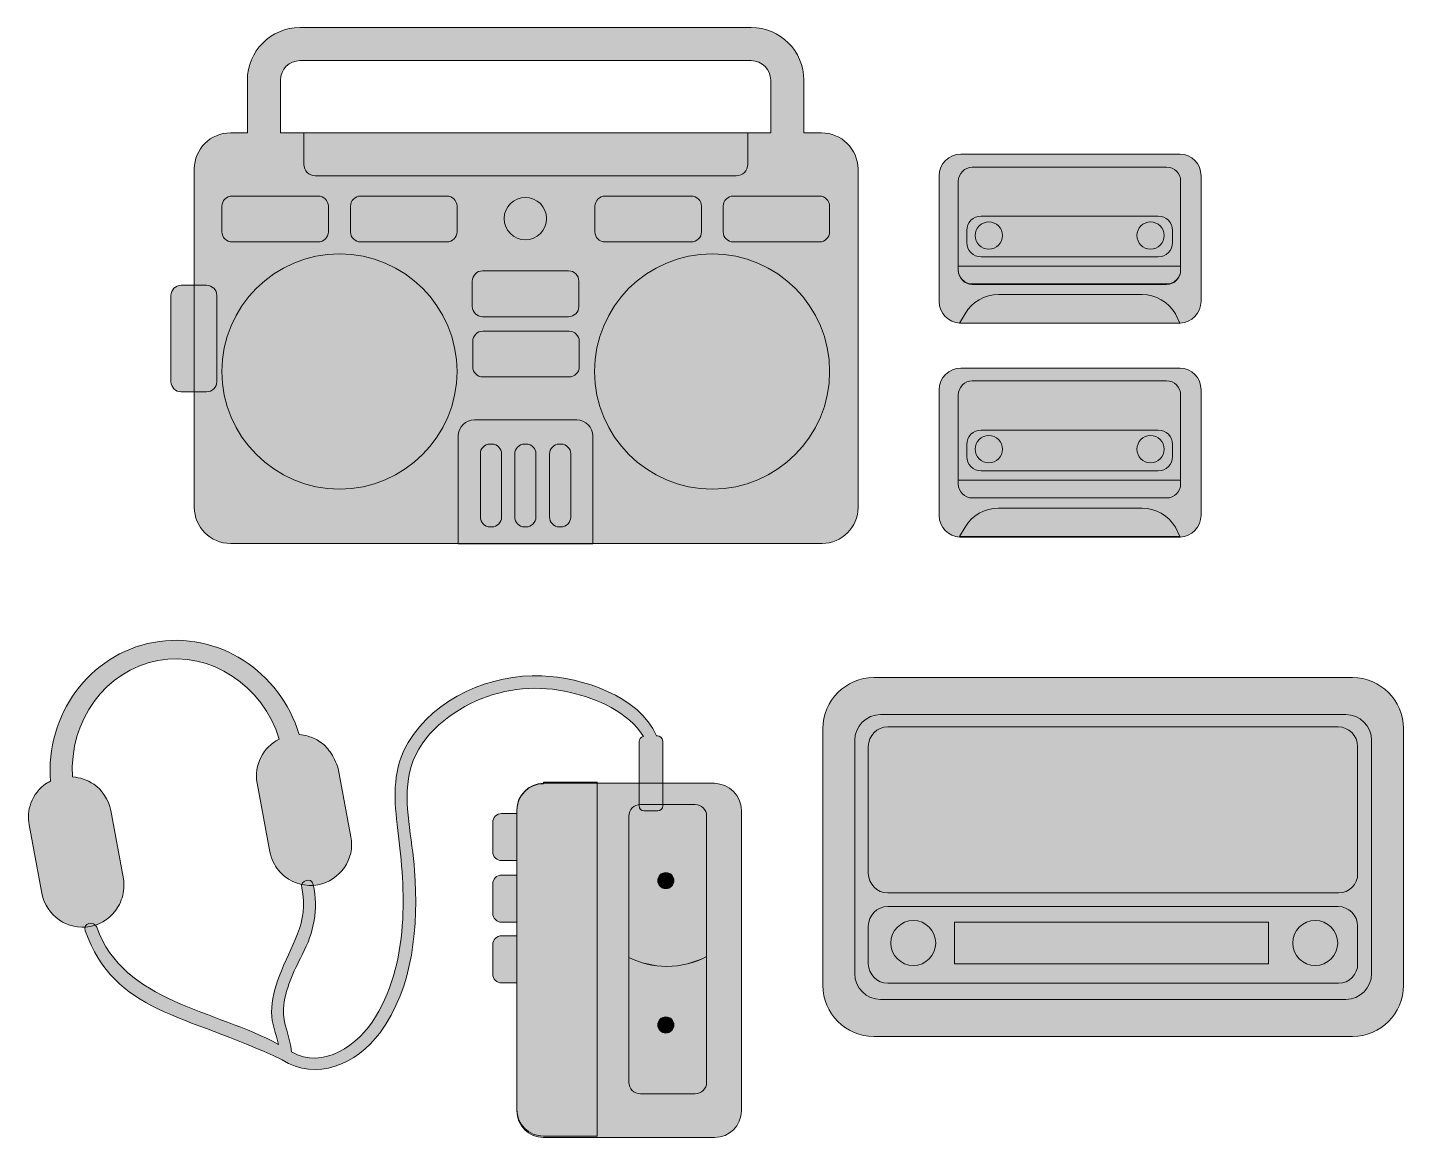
# Model space of a CAD drawing. Header units: inches. Extents: x 0.75 to 5.25, y 1.18 to 4.82.
import ezdxf

# ---------------------------------------------------------------- set-up
doc = ezdxf.new("R2010")
doc.units = ezdxf.units.IN
doc.header["$MEASUREMENT"] = 0
doc.layers.add('Calque 1', color=7, linetype='Continuous')

# ---------------------------------------------------------------- blocks, each defined once
blk = doc.blocks.new('block 5')
at = {"layer": 'Calque 1', "true_color": 0x1b1b1b}
h = blk.add_hatch(color=179, dxfattribs=at)
h.dxf.hatch_style = 2
edge = h.paths.add_edge_path()
edge.add_spline(control_points=[(1.7681, 4.075), (1.9805, 4.075), (2.1528, 3.9028), (2.1528, 3.6903), (2.1528, 3.4778), (1.9805, 3.3056), (1.7681, 3.3056), (1.5556, 3.3056), (1.3833, 3.4778), (1.3833, 3.6903), (1.3833, 3.9028), (1.5556, 4.075), (1.7681, 4.075)], knot_values=[0, 0, 0, 0, 1, 1, 1, 2, 2, 2, 3, 3, 3, 4, 4, 4, 4], degree=3, periodic=1)
h = blk.add_hatch(color=179, dxfattribs=at)
h.dxf.hatch_style = 2
edge = h.paths.add_edge_path()
edge.add_spline(control_points=[(2.9875, 4.075), (3.2, 4.075), (3.3722, 3.9028), (3.3722, 3.6903), (3.3722, 3.4778), (3.2, 3.3056), (2.9875, 3.3056), (2.775, 3.3056), (2.6028, 3.4778), (2.6028, 3.6903), (2.6028, 3.9028), (2.775, 4.075), (2.9875, 4.075)], knot_values=[0, 0, 0, 0, 1, 1, 1, 2, 2, 2, 3, 3, 3, 4, 4, 4, 4], degree=3, periodic=1)
at = {"layer": 'Calque 1', "lineweight": 0}
for points in [[(1.7681, 4.075), (1.9805, 4.075), (2.1528, 3.9028), (2.1528, 3.6903), (2.1528, 3.4778), (1.9805, 3.3056), (1.7681, 3.3056), (1.5556, 3.3056), (1.3833, 3.4778), (1.3833, 3.6903), (1.3833, 3.9028), (1.5556, 4.075), (1.7681, 4.075)], [(2.9875, 4.075), (3.2, 4.075), (3.3722, 3.9028), (3.3722, 3.6903), (3.3722, 3.4778), (3.2, 3.3056), (2.9875, 3.3056), (2.775, 3.3056), (2.6028, 3.4778), (2.6028, 3.6903), (2.6028, 3.9028), (2.775, 4.075), (2.9875, 4.075)]]:
    blk.add_open_spline(points, degree=3, knots=[0, 0, 0, 0, 1, 1, 1, 2, 2, 2, 3, 3, 3, 4, 4, 4, 4], dxfattribs=at)
blk = doc.blocks.new('block 6')
at = {"layer": 'Calque 1', "true_color": 0x1b1b1b}
h = blk.add_hatch(color=179, dxfattribs=at)
h.dxf.hatch_style = 2
edge = h.paths.add_edge_path()
edge.add_spline(control_points=[(1.3833, 4.1472), (1.3833, 4.1472), (1.3833, 4.2306), (1.3833, 4.2306), (1.3833, 4.2486), (1.3986, 4.2639), (1.4167, 4.2639), (1.4167, 4.2639), (1.6986, 4.2639), (1.6986, 4.2639), (1.7167, 4.2639), (1.7319, 4.2486), (1.7319, 4.2306), (1.7319, 4.2306), (1.7319, 4.1472), (1.7319, 4.1472), (1.7319, 4.1292), (1.7167, 4.1139), (1.6986, 4.1139), (1.6986, 4.1139), (1.4167, 4.1139), (1.4167, 4.1139), (1.3986, 4.1139), (1.3833, 4.1292), (1.3833, 4.1472)], knot_values=[0, 0, 0, 0, 1, 1, 1, 2, 2, 2, 3, 3, 3, 4, 4, 4, 5, 5, 5, 6, 6, 6, 7, 7, 7, 8, 8, 8, 8], degree=3, periodic=1)
h = blk.add_hatch(color=179, dxfattribs=at)
h.dxf.hatch_style = 2
edge = h.paths.add_edge_path()
edge.add_spline(control_points=[(1.8042, 4.1472), (1.8042, 4.1472), (1.8042, 4.2306), (1.8042, 4.2306), (1.8042, 4.2486), (1.8194, 4.2639), (1.8375, 4.2639), (1.8375, 4.2639), (2.1194, 4.2639), (2.1194, 4.2639), (2.1375, 4.2639), (2.1528, 4.2486), (2.1528, 4.2306), (2.1528, 4.2306), (2.1528, 4.1472), (2.1528, 4.1472), (2.1528, 4.1292), (2.1375, 4.1139), (2.1194, 4.1139), (2.1194, 4.1139), (1.8375, 4.1139), (1.8375, 4.1139), (1.8194, 4.1139), (1.8042, 4.1292), (1.8042, 4.1472)], knot_values=[0, 0, 0, 0, 1, 1, 1, 2, 2, 2, 3, 3, 3, 4, 4, 4, 5, 5, 5, 6, 6, 6, 7, 7, 7, 8, 8, 8, 8], degree=3, periodic=1)
h = blk.add_hatch(color=179, dxfattribs=at)
h.dxf.hatch_style = 2
edge = h.paths.add_edge_path()
edge.add_spline(control_points=[(2.6042, 4.1472), (2.6042, 4.1472), (2.6042, 4.2306), (2.6042, 4.2306), (2.6042, 4.2486), (2.6194, 4.2639), (2.6375, 4.2639), (2.6375, 4.2639), (2.9194, 4.2639), (2.9194, 4.2639), (2.9375, 4.2639), (2.9528, 4.2486), (2.9528, 4.2306), (2.9528, 4.2306), (2.9528, 4.1472), (2.9528, 4.1472), (2.9528, 4.1292), (2.9375, 4.1139), (2.9194, 4.1139), (2.9194, 4.1139), (2.6375, 4.1139), (2.6375, 4.1139), (2.6181, 4.1139), (2.6042, 4.1292), (2.6042, 4.1472)], knot_values=[0, 0, 0, 0, 1, 1, 1, 2, 2, 2, 3, 3, 3, 4, 4, 4, 5, 5, 5, 6, 6, 6, 7, 7, 7, 8, 8, 8, 8], degree=3, periodic=1)
h = blk.add_hatch(color=179, dxfattribs=at)
h.dxf.hatch_style = 2
edge = h.paths.add_edge_path()
edge.add_spline(control_points=[(3.0236, 4.1472), (3.0236, 4.1472), (3.0236, 4.2306), (3.0236, 4.2306), (3.0236, 4.2486), (3.0389, 4.2639), (3.0569, 4.2639), (3.0569, 4.2639), (3.3389, 4.2639), (3.3389, 4.2639), (3.3569, 4.2639), (3.3722, 4.2486), (3.3722, 4.2306), (3.3722, 4.2306), (3.3722, 4.1472), (3.3722, 4.1472), (3.3722, 4.1292), (3.3569, 4.1139), (3.3389, 4.1139), (3.3389, 4.1139), (3.0569, 4.1139), (3.0569, 4.1139), (3.0389, 4.1139), (3.0236, 4.1292), (3.0236, 4.1472)], knot_values=[0, 0, 0, 0, 1, 1, 1, 2, 2, 2, 3, 3, 3, 4, 4, 4, 5, 5, 5, 6, 6, 6, 7, 7, 7, 8, 8, 8, 8], degree=3, periodic=1)
at = {"layer": 'Calque 1', "lineweight": 0}
for points in [[(1.3833, 4.1472), (1.3833, 4.1472), (1.3833, 4.2306), (1.3833, 4.2306), (1.3833, 4.2486), (1.3986, 4.2639), (1.4167, 4.2639), (1.4167, 4.2639), (1.6986, 4.2639), (1.6986, 4.2639), (1.7167, 4.2639), (1.7319, 4.2486), (1.7319, 4.2306), (1.7319, 4.2306), (1.7319, 4.1472), (1.7319, 4.1472), (1.7319, 4.1292), (1.7167, 4.1139), (1.6986, 4.1139), (1.6986, 4.1139), (1.4167, 4.1139), (1.4167, 4.1139), (1.3986, 4.1139), (1.3833, 4.1292), (1.3833, 4.1472)], [(1.8042, 4.1472), (1.8042, 4.1472), (1.8042, 4.2306), (1.8042, 4.2306), (1.8042, 4.2486), (1.8194, 4.2639), (1.8375, 4.2639), (1.8375, 4.2639), (2.1194, 4.2639), (2.1194, 4.2639), (2.1375, 4.2639), (2.1528, 4.2486), (2.1528, 4.2306), (2.1528, 4.2306), (2.1528, 4.1472), (2.1528, 4.1472), (2.1528, 4.1292), (2.1375, 4.1139), (2.1194, 4.1139), (2.1194, 4.1139), (1.8375, 4.1139), (1.8375, 4.1139), (1.8194, 4.1139), (1.8042, 4.1292), (1.8042, 4.1472)], [(2.6042, 4.1472), (2.6042, 4.1472), (2.6042, 4.2306), (2.6042, 4.2306), (2.6042, 4.2486), (2.6194, 4.2639), (2.6375, 4.2639), (2.6375, 4.2639), (2.9194, 4.2639), (2.9194, 4.2639), (2.9375, 4.2639), (2.9528, 4.2486), (2.9528, 4.2306), (2.9528, 4.2306), (2.9528, 4.1472), (2.9528, 4.1472), (2.9528, 4.1292), (2.9375, 4.1139), (2.9194, 4.1139), (2.9194, 4.1139), (2.6375, 4.1139), (2.6375, 4.1139), (2.6181, 4.1139), (2.6042, 4.1292), (2.6042, 4.1472)], [(3.0236, 4.1472), (3.0236, 4.1472), (3.0236, 4.2306), (3.0236, 4.2306), (3.0236, 4.2486), (3.0389, 4.2639), (3.0569, 4.2639), (3.0569, 4.2639), (3.3389, 4.2639), (3.3389, 4.2639), (3.3569, 4.2639), (3.3722, 4.2486), (3.3722, 4.2306), (3.3722, 4.2306), (3.3722, 4.1472), (3.3722, 4.1472), (3.3722, 4.1292), (3.3569, 4.1139), (3.3389, 4.1139), (3.3389, 4.1139), (3.0569, 4.1139), (3.0569, 4.1139), (3.0389, 4.1139), (3.0236, 4.1292), (3.0236, 4.1472)]]:
    blk.add_open_spline(points, degree=3, knots=[0, 0, 0, 0, 1, 1, 1, 2, 2, 2, 3, 3, 3, 4, 4, 4, 5, 5, 5, 6, 6, 6, 7, 7, 7, 8, 8, 8, 8], dxfattribs=at)
blk = doc.blocks.new('block 7')
at = {"layer": 'Calque 1', "true_color": 0xe7e6e6}
h = blk.add_hatch(color=254, dxfattribs=at)
h.dxf.hatch_style = 2
edge = h.paths.add_edge_path()
edge.add_spline(control_points=[(2.3764, 4.2597), (2.4147, 4.2597), (2.4458, 4.2286), (2.4458, 4.1903), (2.4458, 4.1519), (2.4147, 4.1208), (2.3764, 4.1208), (2.338, 4.1208), (2.3069, 4.1519), (2.3069, 4.1903), (2.3069, 4.2286), (2.338, 4.2597), (2.3764, 4.2597)], knot_values=[0, 0, 0, 0, 1, 1, 1, 2, 2, 2, 3, 3, 3, 4, 4, 4, 4], degree=3, periodic=1)
at = {"layer": 'Calque 1', "true_color": 0x676767}
h = blk.add_hatch(color=251, dxfattribs=at)
h.dxf.hatch_style = 2
edge = h.paths.add_edge_path()
edge.add_spline(control_points=[(2.2028, 3.9028), (2.2028, 3.9028), (2.2028, 3.9861), (2.2028, 3.9861), (2.2028, 4.0042), (2.2181, 4.0194), (2.2361, 4.0194), (2.2361, 4.0194), (2.5181, 4.0194), (2.5181, 4.0194), (2.5361, 4.0194), (2.5514, 4.0042), (2.5514, 3.9861), (2.5514, 3.9861), (2.5514, 3.9028), (2.5514, 3.9028), (2.5514, 3.8847), (2.5361, 3.8694), (2.5181, 3.8694), (2.5181, 3.8694), (2.2361, 3.8694), (2.2361, 3.8694), (2.2181, 3.8694), (2.2028, 3.8847), (2.2028, 3.9028)], knot_values=[0, 0, 0, 0, 1, 1, 1, 2, 2, 2, 3, 3, 3, 4, 4, 4, 5, 5, 5, 6, 6, 6, 7, 7, 7, 8, 8, 8, 8], degree=3, periodic=1)
at = {"layer": 'Calque 1', "true_color": 0x1b1b1b}
h = blk.add_hatch(color=179, dxfattribs=at)
h.dxf.hatch_style = 2
edge = h.paths.add_edge_path()
edge.add_spline(control_points=[(2.2042, 3.7056), (2.2042, 3.7056), (2.2042, 3.7889), (2.2042, 3.7889), (2.2042, 3.8069), (2.2194, 3.8222), (2.2375, 3.8222), (2.2375, 3.8222), (2.5194, 3.8222), (2.5194, 3.8222), (2.5375, 3.8222), (2.5528, 3.8069), (2.5528, 3.7889), (2.5528, 3.7889), (2.5528, 3.7056), (2.5528, 3.7056), (2.5528, 3.6875), (2.5375, 3.6722), (2.5194, 3.6722), (2.5194, 3.6722), (2.2375, 3.6722), (2.2375, 3.6722), (2.2194, 3.6722), (2.2042, 3.6875), (2.2042, 3.7056)], knot_values=[0, 0, 0, 0, 1, 1, 1, 2, 2, 2, 3, 3, 3, 4, 4, 4, 5, 5, 5, 6, 6, 6, 7, 7, 7, 8, 8, 8, 8], degree=3, periodic=1)
at = {"layer": 'Calque 1', "lineweight": 0}
for points, knots in [([(2.3764, 4.2597), (2.4147, 4.2597), (2.4458, 4.2286), (2.4458, 4.1903), (2.4458, 4.1519), (2.4147, 4.1208), (2.3764, 4.1208), (2.338, 4.1208), (2.3069, 4.1519), (2.3069, 4.1903), (2.3069, 4.2286), (2.338, 4.2597), (2.3764, 4.2597)], [0, 0, 0, 0, 1, 1, 1, 2, 2, 2, 3, 3, 3, 4, 4, 4, 4]), ([(2.2028, 3.9028), (2.2028, 3.9028), (2.2028, 3.9861), (2.2028, 3.9861), (2.2028, 4.0042), (2.2181, 4.0194), (2.2361, 4.0194), (2.2361, 4.0194), (2.5181, 4.0194), (2.5181, 4.0194), (2.5361, 4.0194), (2.5514, 4.0042), (2.5514, 3.9861), (2.5514, 3.9861), (2.5514, 3.9028), (2.5514, 3.9028), (2.5514, 3.8847), (2.5361, 3.8694), (2.5181, 3.8694), (2.5181, 3.8694), (2.2361, 3.8694), (2.2361, 3.8694), (2.2181, 3.8694), (2.2028, 3.8847), (2.2028, 3.9028)], [0, 0, 0, 0, 1, 1, 1, 2, 2, 2, 3, 3, 3, 4, 4, 4, 5, 5, 5, 6, 6, 6, 7, 7, 7, 8, 8, 8, 8]), ([(2.2042, 3.7056), (2.2042, 3.7056), (2.2042, 3.7889), (2.2042, 3.7889), (2.2042, 3.8069), (2.2194, 3.8222), (2.2375, 3.8222), (2.2375, 3.8222), (2.5194, 3.8222), (2.5194, 3.8222), (2.5375, 3.8222), (2.5528, 3.8069), (2.5528, 3.7889), (2.5528, 3.7889), (2.5528, 3.7056), (2.5528, 3.7056), (2.5528, 3.6875), (2.5375, 3.6722), (2.5194, 3.6722), (2.5194, 3.6722), (2.2375, 3.6722), (2.2375, 3.6722), (2.2194, 3.6722), (2.2042, 3.6875), (2.2042, 3.7056)], [0, 0, 0, 0, 1, 1, 1, 2, 2, 2, 3, 3, 3, 4, 4, 4, 5, 5, 5, 6, 6, 6, 7, 7, 7, 8, 8, 8, 8])]:
    blk.add_open_spline(points, degree=3, knots=knots, dxfattribs=at)
blk = doc.blocks.new('block 9')
at = {"layer": 'Calque 1', "true_color": 0x676767}
h = blk.add_hatch(color=251, dxfattribs=at)
h.dxf.hatch_style = 2
edge = h.paths.add_edge_path()
edge.add_spline(control_points=[(2.2611, 3.4528), (2.2611, 3.4528), (2.2667, 3.4528), (2.2667, 3.4528), (2.2847, 3.4528), (2.2986, 3.4375), (2.2986, 3.4208), (2.2986, 3.4208), (2.2986, 3.2139), (2.2986, 3.2139), (2.2986, 3.1958), (2.2833, 3.1819), (2.2667, 3.1819), (2.2667, 3.1819), (2.2611, 3.1819), (2.2611, 3.1819), (2.2431, 3.1819), (2.2292, 3.1972), (2.2292, 3.2139), (2.2292, 3.2139), (2.2292, 3.4208), (2.2292, 3.4208), (2.2278, 3.4375), (2.2431, 3.4528), (2.2611, 3.4528)], knot_values=[0, 0, 0, 0, 1, 1, 1, 2, 2, 2, 3, 3, 3, 4, 4, 4, 5, 5, 5, 6, 6, 6, 7, 7, 7, 8, 8, 8, 8], degree=3, periodic=1)
h = blk.add_hatch(color=251, dxfattribs=at)
h.dxf.hatch_style = 2
edge = h.paths.add_edge_path()
edge.add_spline(control_points=[(2.3736, 3.4528), (2.3736, 3.4528), (2.3792, 3.4528), (2.3792, 3.4528), (2.3972, 3.4528), (2.4111, 3.4375), (2.4111, 3.4208), (2.4111, 3.4208), (2.4111, 3.2139), (2.4111, 3.2139), (2.4111, 3.1958), (2.3958, 3.1819), (2.3792, 3.1819), (2.3792, 3.1819), (2.3736, 3.1819), (2.3736, 3.1819), (2.3556, 3.1819), (2.3417, 3.1972), (2.3417, 3.2139), (2.3417, 3.2139), (2.3417, 3.4208), (2.3417, 3.4208), (2.3417, 3.4375), (2.3556, 3.4528), (2.3736, 3.4528)], knot_values=[0, 0, 0, 0, 1, 1, 1, 2, 2, 2, 3, 3, 3, 4, 4, 4, 5, 5, 5, 6, 6, 6, 7, 7, 7, 8, 8, 8, 8], degree=3, periodic=1)
h = blk.add_hatch(color=251, dxfattribs=at)
h.dxf.hatch_style = 2
edge = h.paths.add_edge_path()
edge.add_spline(control_points=[(2.4875, 3.4528), (2.4875, 3.4528), (2.4931, 3.4528), (2.4931, 3.4528), (2.5111, 3.4528), (2.525, 3.4375), (2.525, 3.4208), (2.525, 3.4208), (2.525, 3.2139), (2.525, 3.2139), (2.525, 3.1958), (2.5097, 3.1819), (2.4931, 3.1819), (2.4931, 3.1819), (2.4875, 3.1819), (2.4875, 3.1819), (2.4694, 3.1819), (2.4556, 3.1972), (2.4556, 3.2139), (2.4556, 3.2139), (2.4556, 3.4208), (2.4556, 3.4208), (2.4556, 3.4375), (2.4694, 3.4528), (2.4875, 3.4528)], knot_values=[0, 0, 0, 0, 1, 1, 1, 2, 2, 2, 3, 3, 3, 4, 4, 4, 5, 5, 5, 6, 6, 6, 7, 7, 7, 8, 8, 8, 8], degree=3, periodic=1)
at = {"layer": 'Calque 1', "lineweight": 0}
for points in [[(2.2611, 3.4528), (2.2611, 3.4528), (2.2667, 3.4528), (2.2667, 3.4528), (2.2847, 3.4528), (2.2986, 3.4375), (2.2986, 3.4208), (2.2986, 3.4208), (2.2986, 3.2139), (2.2986, 3.2139), (2.2986, 3.1958), (2.2833, 3.1819), (2.2667, 3.1819), (2.2667, 3.1819), (2.2611, 3.1819), (2.2611, 3.1819), (2.2431, 3.1819), (2.2292, 3.1972), (2.2292, 3.2139), (2.2292, 3.2139), (2.2292, 3.4208), (2.2292, 3.4208), (2.2278, 3.4375), (2.2431, 3.4528), (2.2611, 3.4528)], [(2.3736, 3.4528), (2.3736, 3.4528), (2.3792, 3.4528), (2.3792, 3.4528), (2.3972, 3.4528), (2.4111, 3.4375), (2.4111, 3.4208), (2.4111, 3.4208), (2.4111, 3.2139), (2.4111, 3.2139), (2.4111, 3.1958), (2.3958, 3.1819), (2.3792, 3.1819), (2.3792, 3.1819), (2.3736, 3.1819), (2.3736, 3.1819), (2.3556, 3.1819), (2.3417, 3.1972), (2.3417, 3.2139), (2.3417, 3.2139), (2.3417, 3.4208), (2.3417, 3.4208), (2.3417, 3.4375), (2.3556, 3.4528), (2.3736, 3.4528)], [(2.4875, 3.4528), (2.4875, 3.4528), (2.4931, 3.4528), (2.4931, 3.4528), (2.5111, 3.4528), (2.525, 3.4375), (2.525, 3.4208), (2.525, 3.4208), (2.525, 3.2139), (2.525, 3.2139), (2.525, 3.1958), (2.5097, 3.1819), (2.4931, 3.1819), (2.4931, 3.1819), (2.4875, 3.1819), (2.4875, 3.1819), (2.4694, 3.1819), (2.4556, 3.1972), (2.4556, 3.2139), (2.4556, 3.2139), (2.4556, 3.4208), (2.4556, 3.4208), (2.4556, 3.4375), (2.4694, 3.4528), (2.4875, 3.4528)]]:
    blk.add_open_spline(points, degree=3, knots=[0, 0, 0, 0, 1, 1, 1, 2, 2, 2, 3, 3, 3, 4, 4, 4, 5, 5, 5, 6, 6, 6, 7, 7, 7, 8, 8, 8, 8], dxfattribs=at)
blk = doc.blocks.new('block 8')
at = {"layer": 'Calque 1', "true_color": 0xe7e6e6}
h = blk.add_hatch(color=254, dxfattribs=at)
h.dxf.hatch_style = 2
edge = h.paths.add_edge_path()
edge.add_spline(control_points=[(2.5972, 3.4792), (2.5972, 3.4792), (2.5972, 3.1264), (2.5972, 3.1264), (2.5972, 3.1264), (2.1569, 3.1264), (2.1569, 3.1264), (2.1569, 3.1264), (2.1569, 3.4792), (2.1569, 3.4792), (2.1569, 3.5083), (2.1806, 3.5319), (2.2097, 3.5319), (2.2097, 3.5319), (2.5444, 3.5319), (2.5444, 3.5319), (2.5736, 3.5319), (2.5972, 3.5069), (2.5972, 3.4792)], knot_values=[0, 0, 0, 0, 1, 1, 1, 2, 2, 2, 3, 3, 3, 4, 4, 4, 5, 5, 5, 6, 6, 6, 6], degree=3, periodic=1)
at = {"layer": 'Calque 1', "lineweight": 0}
blk.add_open_spline([(2.5972, 3.4792), (2.5972, 3.4792), (2.5972, 3.1264), (2.5972, 3.1264), (2.5972, 3.1264), (2.1569, 3.1264), (2.1569, 3.1264), (2.1569, 3.1264), (2.1569, 3.4792), (2.1569, 3.4792), (2.1569, 3.5083), (2.1806, 3.5319), (2.2097, 3.5319), (2.2097, 3.5319), (2.5444, 3.5319), (2.5444, 3.5319), (2.5736, 3.5319), (2.5972, 3.5069), (2.5972, 3.4792)], degree=3, knots=[0, 0, 0, 0, 1, 1, 1, 2, 2, 2, 3, 3, 3, 4, 4, 4, 5, 5, 5, 6, 6, 6, 6], dxfattribs=at)
at = {"layer": 'Calque 1'}
blk.add_blockref('block 9', (0, 0), dxfattribs=at)
blk = doc.blocks.new('block 4')
at = {"layer": 'Calque 1', "true_color": 0xe7e6e6}
h = blk.add_hatch(color=254, dxfattribs=at)
h.dxf.hatch_style = 2
edge = h.paths.add_edge_path()
edge.add_spline(control_points=[(3.1042, 4.4708), (3.1042, 4.4708), (3.1042, 4.3681), (3.1042, 4.3681), (3.1042, 4.3472), (3.0875, 4.3306), (3.0667, 4.3306), (3.0667, 4.3306), (1.6889, 4.3306), (1.6889, 4.3306), (1.6681, 4.3306), (1.6514, 4.3472), (1.6514, 4.3681), (1.6514, 4.3681), (1.6514, 4.4708), (1.6514, 4.4708), (1.6514, 4.4708), (3.1042, 4.4708), (3.1042, 4.4708)], knot_values=[0, 0, 0, 0, 1, 1, 1, 2, 2, 2, 3, 3, 3, 4, 4, 4, 5, 5, 5, 6, 6, 6, 6], degree=3, periodic=1)
at = {"layer": 'Calque 1', "lineweight": 0}
blk.add_open_spline([(3.1042, 4.4708), (3.1042, 4.4708), (3.1042, 4.3681), (3.1042, 4.3681), (3.1042, 4.3472), (3.0875, 4.3306), (3.0667, 4.3306), (3.0667, 4.3306), (1.6889, 4.3306), (1.6889, 4.3306), (1.6681, 4.3306), (1.6514, 4.3472), (1.6514, 4.3681), (1.6514, 4.3681), (1.6514, 4.4708), (1.6514, 4.4708), (1.6514, 4.4708), (3.1042, 4.4708), (3.1042, 4.4708)], degree=3, knots=[0, 0, 0, 0, 1, 1, 1, 2, 2, 2, 3, 3, 3, 4, 4, 4, 5, 5, 5, 6, 6, 6, 6], dxfattribs=at)
at = {"layer": 'Calque 1'}
for name in ['block 6', 'block 7', 'block 5', 'block 8']:
    blk.add_blockref(name, (0, 0), dxfattribs=at)
blk = doc.blocks.new('block 3')
at = {"layer": 'Calque 1', "true_color": 0xcdcccc}
h = blk.add_hatch(color=254, dxfattribs=at)
h.dxf.hatch_style = 2
edge = h.paths.add_edge_path()
edge.add_spline(control_points=[(3.3458, 4.4708), (3.3458, 4.4708), (3.2875, 4.4708), (3.2875, 4.4708), (3.2875, 4.4708), (3.2875, 4.6431), (3.2875, 4.6431), (3.2875, 4.7389), (3.2097, 4.8153), (3.1153, 4.8153), (3.1153, 4.8153), (1.6389, 4.8153), (1.6389, 4.8153), (1.5431, 4.8153), (1.4667, 4.7375), (1.4667, 4.6431), (1.4667, 4.6431), (1.4667, 4.4708), (1.4667, 4.4708), (1.4667, 4.4708), (1.4111, 4.4708), (1.4111, 4.4708), (1.3458, 4.4708), (1.2931, 4.4181), (1.2931, 4.3528), (1.2931, 4.3528), (1.2931, 3.2458), (1.2931, 3.2458), (1.2931, 3.1806), (1.3458, 3.1278), (1.4111, 3.1278), (1.4111, 3.1278), (3.3472, 3.1278), (3.3472, 3.1278), (3.4125, 3.1278), (3.4653, 3.1806), (3.4653, 3.2458), (3.4653, 3.2458), (3.4653, 4.3528), (3.4653, 4.3528), (3.4639, 4.4181), (3.4111, 4.4708), (3.3458, 4.4708)], knot_values=[0, 0, 0, 0, 1, 1, 1, 2, 2, 2, 3, 3, 3, 4, 4, 4, 5, 5, 5, 6, 6, 6, 7, 7, 7, 8, 8, 8, 9, 9, 9, 10, 10, 10, 11, 11, 11, 12, 12, 12, 13, 13, 13, 14, 14, 14, 14], degree=3, periodic=1)
edge = h.paths.add_edge_path()
edge.add_spline(control_points=[(3.1792, 4.4708), (3.1792, 4.4708), (1.575, 4.4708), (1.575, 4.4708), (1.575, 4.4708), (1.575, 4.6431), (1.575, 4.6431), (1.575, 4.6792), (1.6042, 4.7069), (1.6389, 4.7069), (1.6389, 4.7069), (3.1153, 4.7069), (3.1153, 4.7069), (3.1514, 4.7069), (3.1792, 4.6778), (3.1792, 4.6431), (3.1792, 4.6431), (3.1792, 4.4708), (3.1792, 4.4708), (3.1792, 4.4708), (3.1792, 4.4708), (3.1792, 4.4708)], knot_values=[0, 0, 0, 0, 1, 1, 1, 2, 2, 2, 3, 3, 3, 4, 4, 4, 5, 5, 5, 6, 6, 6, 7, 7, 7, 7], degree=3, periodic=1)
at = {"layer": 'Calque 1', "true_color": 0x1b1b1b}
h = blk.add_hatch(color=179, dxfattribs=at)
h.dxf.hatch_style = 2
edge = h.paths.add_edge_path()
edge.add_spline(control_points=[(1.3333, 3.6236), (1.3333, 3.6236), (1.25, 3.6236), (1.25, 3.6236), (1.2319, 3.6236), (1.2167, 3.6389), (1.2167, 3.6569), (1.2167, 3.6569), (1.2167, 3.9389), (1.2167, 3.9389), (1.2167, 3.9569), (1.2319, 3.9722), (1.25, 3.9722), (1.25, 3.9722), (1.3333, 3.9722), (1.3333, 3.9722), (1.3514, 3.9722), (1.3667, 3.9569), (1.3667, 3.9389), (1.3667, 3.9389), (1.3667, 3.6569), (1.3667, 3.6569), (1.3667, 3.6389), (1.3514, 3.6236), (1.3333, 3.6236)], knot_values=[0, 0, 0, 0, 1, 1, 1, 2, 2, 2, 3, 3, 3, 4, 4, 4, 5, 5, 5, 6, 6, 6, 7, 7, 7, 8, 8, 8, 8], degree=3, periodic=1)
at = {"layer": 'Calque 1', "lineweight": 0}
for points, knots in [([(3.3458, 4.4708), (3.3458, 4.4708), (3.2875, 4.4708), (3.2875, 4.4708), (3.2875, 4.4708), (3.2875, 4.6431), (3.2875, 4.6431), (3.2875, 4.7389), (3.2097, 4.8153), (3.1153, 4.8153), (3.1153, 4.8153), (1.6389, 4.8153), (1.6389, 4.8153), (1.5431, 4.8153), (1.4667, 4.7375), (1.4667, 4.6431), (1.4667, 4.6431), (1.4667, 4.4708), (1.4667, 4.4708), (1.4667, 4.4708), (1.4111, 4.4708), (1.4111, 4.4708), (1.3458, 4.4708), (1.2931, 4.4181), (1.2931, 4.3528), (1.2931, 4.3528), (1.2931, 3.2458), (1.2931, 3.2458), (1.2931, 3.1806), (1.3458, 3.1278), (1.4111, 3.1278), (1.4111, 3.1278), (3.3472, 3.1278), (3.3472, 3.1278), (3.4125, 3.1278), (3.4653, 3.1806), (3.4653, 3.2458), (3.4653, 3.2458), (3.4653, 4.3528), (3.4653, 4.3528), (3.4639, 4.4181), (3.4111, 4.4708), (3.3458, 4.4708)], [0, 0, 0, 0, 1, 1, 1, 2, 2, 2, 3, 3, 3, 4, 4, 4, 5, 5, 5, 6, 6, 6, 7, 7, 7, 8, 8, 8, 9, 9, 9, 10, 10, 10, 11, 11, 11, 12, 12, 12, 13, 13, 13, 14, 14, 14, 14]), ([(3.1792, 4.4708), (3.1792, 4.4708), (1.575, 4.4708), (1.575, 4.4708), (1.575, 4.4708), (1.575, 4.6431), (1.575, 4.6431), (1.575, 4.6792), (1.6042, 4.7069), (1.6389, 4.7069), (1.6389, 4.7069), (3.1153, 4.7069), (3.1153, 4.7069), (3.1514, 4.7069), (3.1792, 4.6778), (3.1792, 4.6431), (3.1792, 4.6431), (3.1792, 4.4708), (3.1792, 4.4708), (3.1792, 4.4708), (3.1792, 4.4708), (3.1792, 4.4708)], [0, 0, 0, 0, 1, 1, 1, 2, 2, 2, 3, 3, 3, 4, 4, 4, 5, 5, 5, 6, 6, 6, 7, 7, 7, 7]), ([(1.3333, 3.6236), (1.3333, 3.6236), (1.25, 3.6236), (1.25, 3.6236), (1.2319, 3.6236), (1.2167, 3.6389), (1.2167, 3.6569), (1.2167, 3.6569), (1.2167, 3.9389), (1.2167, 3.9389), (1.2167, 3.9569), (1.2319, 3.9722), (1.25, 3.9722), (1.25, 3.9722), (1.3333, 3.9722), (1.3333, 3.9722), (1.3514, 3.9722), (1.3667, 3.9569), (1.3667, 3.9389), (1.3667, 3.9389), (1.3667, 3.6569), (1.3667, 3.6569), (1.3667, 3.6389), (1.3514, 3.6236), (1.3333, 3.6236)], [0, 0, 0, 0, 1, 1, 1, 2, 2, 2, 3, 3, 3, 4, 4, 4, 5, 5, 5, 6, 6, 6, 7, 7, 7, 8, 8, 8, 8])]:
    blk.add_open_spline(points, degree=3, knots=knots, dxfattribs=at)
at = {"layer": 'Calque 1'}
blk.add_blockref('block 4', (0, 0), dxfattribs=at)
blk = doc.blocks.new('block 13')
at = {"layer": 'Calque 1', "true_color": 0x808181}
h = blk.add_hatch(color=8, dxfattribs=at)
h.dxf.hatch_style = 2
edge = h.paths.add_edge_path()
edge.add_spline(control_points=[(2.9694, 2.2361), (2.9694, 2.2361), (2.9694, 1.7764), (2.9694, 1.7764), (2.9306, 1.7556), (2.8861, 1.7444), (2.8389, 1.7444), (2.7944, 1.7444), (2.7528, 1.7542), (2.7153, 1.7736), (2.7153, 1.7736), (2.7153, 2.2361), (2.7153, 2.2361), (2.7153, 2.2569), (2.7319, 2.2736), (2.7528, 2.2736), (2.7528, 2.2736), (2.9319, 2.2736), (2.9319, 2.2736), (2.9528, 2.2736), (2.9694, 2.2569), (2.9694, 2.2361)], knot_values=[0, 0, 0, 0, 1, 1, 1, 2, 2, 2, 3, 3, 3, 4, 4, 4, 5, 5, 5, 6, 6, 6, 7, 7, 7, 7], degree=3, periodic=1)
at = {"layer": 'Calque 1', "true_color": 0xf2f2f2}
h = blk.add_hatch(color=7, dxfattribs=at)
h.dxf.hatch_style = 2
edge = h.paths.add_edge_path()
edge.add_spline(control_points=[(2.8361, 2.0514), (2.8507, 2.0514), (2.8625, 2.0396), (2.8625, 2.025), (2.8625, 2.0104), (2.8507, 1.9986), (2.8361, 1.9986), (2.8215, 1.9986), (2.8097, 2.0104), (2.8097, 2.025), (2.8097, 2.0396), (2.8215, 2.0514), (2.8361, 2.0514)], knot_values=[0, 0, 0, 0, 1, 1, 1, 2, 2, 2, 3, 3, 3, 4, 4, 4, 4], degree=3, periodic=1)
at = {"layer": 'Calque 1', "lineweight": 0}
for points, knots in [([(2.9694, 2.2361), (2.9694, 2.2361), (2.9694, 1.7764), (2.9694, 1.7764), (2.9306, 1.7556), (2.8861, 1.7444), (2.8389, 1.7444), (2.7944, 1.7444), (2.7528, 1.7542), (2.7153, 1.7736), (2.7153, 1.7736), (2.7153, 2.2361), (2.7153, 2.2361), (2.7153, 2.2569), (2.7319, 2.2736), (2.7528, 2.2736), (2.7528, 2.2736), (2.9319, 2.2736), (2.9319, 2.2736), (2.9528, 2.2736), (2.9694, 2.2569), (2.9694, 2.2361)], [0, 0, 0, 0, 1, 1, 1, 2, 2, 2, 3, 3, 3, 4, 4, 4, 5, 5, 5, 6, 6, 6, 7, 7, 7, 7]), ([(2.8361, 2.0514), (2.8507, 2.0514), (2.8625, 2.0396), (2.8625, 2.025), (2.8625, 2.0104), (2.8507, 1.9986), (2.8361, 1.9986), (2.8215, 1.9986), (2.8097, 2.0104), (2.8097, 2.025), (2.8097, 2.0396), (2.8215, 2.0514), (2.8361, 2.0514)], [0, 0, 0, 0, 1, 1, 1, 2, 2, 2, 3, 3, 3, 4, 4, 4, 4])]:
    blk.add_open_spline(points, degree=3, knots=knots, dxfattribs=at)
blk = doc.blocks.new('block 14')
at = {"layer": 'Calque 1', "true_color": 0x020203}
h = blk.add_hatch(color=178, dxfattribs=at)
h.dxf.hatch_style = 2
edge = h.paths.add_edge_path()
edge.add_spline(control_points=[(2.9694, 1.7764), (2.9694, 1.7764), (2.9694, 1.3653), (2.9694, 1.3653), (2.9694, 1.3444), (2.9528, 1.3278), (2.9319, 1.3278), (2.9319, 1.3278), (2.7528, 1.3278), (2.7528, 1.3278), (2.7319, 1.3278), (2.7153, 1.3444), (2.7153, 1.3653), (2.7153, 1.3653), (2.7153, 1.7736), (2.7153, 1.7736), (2.7528, 1.7556), (2.7944, 1.7444), (2.8389, 1.7444), (2.8861, 1.7444), (2.9306, 1.7569), (2.9694, 1.7764)], knot_values=[0, 0, 0, 0, 1, 1, 1, 2, 2, 2, 3, 3, 3, 4, 4, 4, 5, 5, 5, 6, 6, 6, 7, 7, 7, 7], degree=3, periodic=1)
at = {"layer": 'Calque 1', "true_color": 0xf2f2f2}
h = blk.add_hatch(color=7, dxfattribs=at)
h.dxf.hatch_style = 2
edge = h.paths.add_edge_path()
edge.add_spline(control_points=[(2.8361, 1.5792), (2.8507, 1.5792), (2.8625, 1.5674), (2.8625, 1.5528), (2.8625, 1.5382), (2.8507, 1.5264), (2.8361, 1.5264), (2.8215, 1.5264), (2.8097, 1.5382), (2.8097, 1.5528), (2.8097, 1.5674), (2.8215, 1.5792), (2.8361, 1.5792)], knot_values=[0, 0, 0, 0, 1, 1, 1, 2, 2, 2, 3, 3, 3, 4, 4, 4, 4], degree=3, periodic=1)
at = {"layer": 'Calque 1', "lineweight": 0}
for points, knots in [([(2.9694, 1.7764), (2.9694, 1.7764), (2.9694, 1.3653), (2.9694, 1.3653), (2.9694, 1.3444), (2.9528, 1.3278), (2.9319, 1.3278), (2.9319, 1.3278), (2.7528, 1.3278), (2.7528, 1.3278), (2.7319, 1.3278), (2.7153, 1.3444), (2.7153, 1.3653), (2.7153, 1.3653), (2.7153, 1.7736), (2.7153, 1.7736), (2.7528, 1.7556), (2.7944, 1.7444), (2.8389, 1.7444), (2.8861, 1.7444), (2.9306, 1.7569), (2.9694, 1.7764)], [0, 0, 0, 0, 1, 1, 1, 2, 2, 2, 3, 3, 3, 4, 4, 4, 5, 5, 5, 6, 6, 6, 7, 7, 7, 7]), ([(2.8361, 1.5792), (2.8507, 1.5792), (2.8625, 1.5674), (2.8625, 1.5528), (2.8625, 1.5382), (2.8507, 1.5264), (2.8361, 1.5264), (2.8215, 1.5264), (2.8097, 1.5382), (2.8097, 1.5528), (2.8097, 1.5674), (2.8215, 1.5792), (2.8361, 1.5792)], [0, 0, 0, 0, 1, 1, 1, 2, 2, 2, 3, 3, 3, 4, 4, 4, 4])]:
    blk.add_open_spline(points, degree=3, knots=knots, dxfattribs=at)
blk = doc.blocks.new('block 12')
at = {"layer": 'Calque 1'}
for name in ['block 13', 'block 14']:
    blk.add_blockref(name, (0, 0), dxfattribs=at)
blk = doc.blocks.new('block 11')
at = {"layer": 'Calque 1', "true_color": 0xcdcccc}
h = blk.add_hatch(color=254, dxfattribs=at)
h.dxf.hatch_style = 2
edge = h.paths.add_edge_path()
edge.add_spline(control_points=[(2.4361, 2.3417), (2.3875, 2.3417), (2.3486, 2.3028), (2.3486, 2.2542), (2.3486, 2.2542), (2.3486, 2.2444), (2.3486, 2.2444), (2.3486, 2.2444), (2.2986, 2.2444), (2.2986, 2.2444), (2.2819, 2.2444), (2.2694, 2.2306), (2.2694, 2.2153), (2.2694, 2.2153), (2.2694, 2.1194), (2.2694, 2.1194), (2.2694, 2.1028), (2.2833, 2.0903), (2.2986, 2.0903), (2.2986, 2.0903), (2.3486, 2.0903), (2.3486, 2.0903), (2.3486, 2.0903), (2.3486, 2.0431), (2.3486, 2.0431), (2.3486, 2.0431), (2.2986, 2.0431), (2.2986, 2.0431), (2.2819, 2.0431), (2.2694, 2.0292), (2.2694, 2.0139), (2.2694, 2.0139), (2.2694, 1.9181), (2.2694, 1.9181), (2.2694, 1.9014), (2.2833, 1.8889), (2.2986, 1.8889), (2.2986, 1.8889), (2.3486, 1.8889), (2.3486, 1.8889), (2.3486, 1.8889), (2.3486, 1.8444), (2.3486, 1.8444), (2.3486, 1.8444), (2.2986, 1.8444), (2.2986, 1.8444), (2.2819, 1.8444), (2.2694, 1.8306), (2.2694, 1.8153), (2.2694, 1.8153), (2.2694, 1.7194), (2.2694, 1.7194), (2.2694, 1.7028), (2.2833, 1.6903), (2.2986, 1.6903), (2.2986, 1.6903), (2.3486, 1.6903), (2.3486, 1.6903), (2.3486, 1.6903), (2.3486, 1.2764), (2.3486, 1.2764), (2.3486, 1.2278), (2.3875, 1.1889), (2.4361, 1.1889), (2.4361, 1.1889), (2.6111, 1.1889), (2.6111, 1.1889), (2.6111, 1.1889), (2.6111, 2.3472), (2.6111, 2.3472), (2.6111, 2.3472), (2.4361, 2.3472), (2.4361, 2.3472), (2.4361, 2.3472), (2.4361, 2.3417), (2.4361, 2.3417)], knot_values=[0, 0, 0, 0, 1, 1, 1, 2, 2, 2, 3, 3, 3, 4, 4, 4, 5, 5, 5, 6, 6, 6, 7, 7, 7, 8, 8, 8, 9, 9, 9, 10, 10, 10, 11, 11, 11, 12, 12, 12, 13, 13, 13, 14, 14, 14, 15, 15, 15, 16, 16, 16, 17, 17, 17, 18, 18, 18, 19, 19, 19, 20, 20, 20, 21, 21, 21, 22, 22, 22, 23, 23, 23, 24, 24, 24, 25, 25, 25, 25], degree=3, periodic=1)
at = {"layer": 'Calque 1', "true_color": 0x2dabe3}
h = blk.add_hatch(color=142, dxfattribs=at)
h.dxf.hatch_style = 2
edge = h.paths.add_edge_path()
edge.add_spline(control_points=[(3.0833, 2.2556), (3.0833, 2.2556), (3.0833, 1.2722), (3.0833, 1.2722), (3.0833, 1.2236), (3.0444, 1.1847), (2.9958, 1.1847), (2.9958, 1.1847), (2.4361, 1.1847), (2.4361, 1.1847), (2.3875, 1.1847), (2.3486, 1.2236), (2.3486, 1.2722), (2.3486, 1.2722), (2.3486, 2.2556), (2.3486, 2.2556), (2.3486, 2.3042), (2.3875, 2.3431), (2.4361, 2.3431), (2.4361, 2.3431), (2.9958, 2.3431), (2.9958, 2.3431), (3.0431, 2.3417), (3.0833, 2.3028), (3.0833, 2.2556)], knot_values=[0, 0, 0, 0, 1, 1, 1, 2, 2, 2, 3, 3, 3, 4, 4, 4, 5, 5, 5, 6, 6, 6, 7, 7, 7, 8, 8, 8, 8], degree=3, periodic=1)
at = {"layer": 'Calque 1', "lineweight": 0}
for points, knots in [([(2.4361, 2.3417), (2.3875, 2.3417), (2.3486, 2.3028), (2.3486, 2.2542), (2.3486, 2.2542), (2.3486, 2.2444), (2.3486, 2.2444), (2.3486, 2.2444), (2.2986, 2.2444), (2.2986, 2.2444), (2.2819, 2.2444), (2.2694, 2.2306), (2.2694, 2.2153), (2.2694, 2.2153), (2.2694, 2.1194), (2.2694, 2.1194), (2.2694, 2.1028), (2.2833, 2.0903), (2.2986, 2.0903), (2.2986, 2.0903), (2.3486, 2.0903), (2.3486, 2.0903), (2.3486, 2.0903), (2.3486, 2.0431), (2.3486, 2.0431), (2.3486, 2.0431), (2.2986, 2.0431), (2.2986, 2.0431), (2.2819, 2.0431), (2.2694, 2.0292), (2.2694, 2.0139), (2.2694, 2.0139), (2.2694, 1.9181), (2.2694, 1.9181), (2.2694, 1.9014), (2.2833, 1.8889), (2.2986, 1.8889), (2.2986, 1.8889), (2.3486, 1.8889), (2.3486, 1.8889), (2.3486, 1.8889), (2.3486, 1.8444), (2.3486, 1.8444), (2.3486, 1.8444), (2.2986, 1.8444), (2.2986, 1.8444), (2.2819, 1.8444), (2.2694, 1.8306), (2.2694, 1.8153), (2.2694, 1.8153), (2.2694, 1.7194), (2.2694, 1.7194), (2.2694, 1.7028), (2.2833, 1.6903), (2.2986, 1.6903), (2.2986, 1.6903), (2.3486, 1.6903), (2.3486, 1.6903), (2.3486, 1.6903), (2.3486, 1.2764), (2.3486, 1.2764), (2.3486, 1.2278), (2.3875, 1.1889), (2.4361, 1.1889), (2.4361, 1.1889), (2.6111, 1.1889), (2.6111, 1.1889), (2.6111, 1.1889), (2.6111, 2.3472), (2.6111, 2.3472), (2.6111, 2.3472), (2.4361, 2.3472), (2.4361, 2.3472), (2.4361, 2.3472), (2.4361, 2.3417), (2.4361, 2.3417)], [0, 0, 0, 0, 1, 1, 1, 2, 2, 2, 3, 3, 3, 4, 4, 4, 5, 5, 5, 6, 6, 6, 7, 7, 7, 8, 8, 8, 9, 9, 9, 10, 10, 10, 11, 11, 11, 12, 12, 12, 13, 13, 13, 14, 14, 14, 15, 15, 15, 16, 16, 16, 17, 17, 17, 18, 18, 18, 19, 19, 19, 20, 20, 20, 21, 21, 21, 22, 22, 22, 23, 23, 23, 24, 24, 24, 25, 25, 25, 25]), ([(3.0833, 2.2556), (3.0833, 2.2556), (3.0833, 1.2722), (3.0833, 1.2722), (3.0833, 1.2236), (3.0444, 1.1847), (2.9958, 1.1847), (2.9958, 1.1847), (2.4361, 1.1847), (2.4361, 1.1847), (2.3875, 1.1847), (2.3486, 1.2236), (2.3486, 1.2722), (2.3486, 1.2722), (2.3486, 2.2556), (2.3486, 2.2556), (2.3486, 2.3042), (2.3875, 2.3431), (2.4361, 2.3431), (2.4361, 2.3431), (2.9958, 2.3431), (2.9958, 2.3431), (3.0431, 2.3417), (3.0833, 2.3028), (3.0833, 2.2556)], [0, 0, 0, 0, 1, 1, 1, 2, 2, 2, 3, 3, 3, 4, 4, 4, 5, 5, 5, 6, 6, 6, 7, 7, 7, 8, 8, 8, 8])]:
    blk.add_open_spline(points, degree=3, knots=knots, dxfattribs=at)
at = {"layer": 'Calque 1'}
blk.add_blockref('block 12', (0, 0), dxfattribs=at)
blk = doc.blocks.new('block 10')
at = {"layer": 'Calque 1', "true_color": 0x1b1b1b}
h = blk.add_hatch(color=179, dxfattribs=at)
h.dxf.hatch_style = 2
edge = h.paths.add_edge_path()
edge.add_spline(control_points=[(1.7375, 2.4458), (1.7375, 2.4458), (1.7375, 2.4458), (1.7375, 2.4458), (1.7278, 2.4597), (1.7167, 2.4708), (1.7042, 2.4792), (1.6931, 2.4875), (1.6792, 2.4931), (1.6653, 2.4972), (1.6653, 2.4972), (1.6653, 2.4972), (1.6653, 2.4972), (1.6556, 2.5), (1.6458, 2.5014), (1.6361, 2.5028), (1.5736, 2.7097), (1.3694, 2.8431), (1.1597, 2.8042), (0.9486, 2.7653), (0.8056, 2.5667), (0.8222, 2.35), (0.8181, 2.3472), (0.8139, 2.3458), (0.8097, 2.3431), (0.7861, 2.3278), (0.7681, 2.3042), (0.7583, 2.2778), (0.75, 2.2556), (0.7472, 2.2319), (0.7528, 2.2069), (0.7528, 2.2069), (0.7944, 1.9833), (0.7944, 1.9833), (0.8083, 1.9097), (0.8792, 1.8611), (0.9514, 1.875), (0.9917, 1.8819), (1.025, 1.9069), (1.0444, 1.9403), (1.0542, 1.9583), (1.0611, 1.9792), (1.0625, 2), (1.0625, 2.0097), (1.0625, 2.0208), (1.0611, 2.0306), (1.0611, 2.0306), (1.0194, 2.2542), (1.0194, 2.2542), (1.0125, 2.2903), (0.9917, 2.3208), (0.9639, 2.3403), (0.9431, 2.3542), (0.9194, 2.3625), (0.8944, 2.3639), (0.8833, 2.5472), (1.0014, 2.7125), (1.1736, 2.7444), (1.3472, 2.7764), (1.5167, 2.6639), (1.5708, 2.4875), (1.5181, 2.4611), (1.4875, 2.4028), (1.4986, 2.3431), (1.4986, 2.3431), (1.5403, 2.1194), (1.5403, 2.1194), (1.5431, 2.1083), (1.5458, 2.0972), (1.5514, 2.0861), (1.5611, 2.0667), (1.5736, 2.05), (1.5903, 2.0375), (1.6194, 2.0153), (1.6583, 2.0042), (1.6972, 2.0111), (1.7708, 2.025), (1.8194, 2.0958), (1.8056, 2.1681), (1.8056, 2.1681), (1.7639, 2.3917), (1.7639, 2.3917), (1.7569, 2.4125), (1.7486, 2.4306), (1.7375, 2.4458)], knot_values=[0, 0, 0, 0, 1, 1, 1, 2, 2, 2, 3, 3, 3, 4, 4, 4, 5, 5, 5, 6, 6, 6, 7, 7, 7, 8, 8, 8, 9, 9, 9, 10, 10, 10, 11, 11, 11, 12, 12, 12, 13, 13, 13, 14, 14, 14, 15, 15, 15, 16, 16, 16, 17, 17, 17, 18, 18, 18, 19, 19, 19, 20, 20, 20, 21, 21, 21, 22, 22, 22, 23, 23, 23, 24, 24, 24, 25, 25, 25, 26, 26, 26, 27, 27, 27, 28, 28, 28, 28], degree=3, periodic=1)
at = {"layer": 'Calque 1', "true_color": 0xcdcccc}
h = blk.add_hatch(color=254, dxfattribs=at)
h.dxf.hatch_style = 2
edge = h.paths.add_edge_path()
edge.add_spline(control_points=[(2.8083, 2.4986), (2.8083, 2.4986), (2.8056, 2.4986), (2.8056, 2.4986), (2.7472, 2.6306), (2.5611, 2.6889), (2.4306, 2.6944), (2.2639, 2.7014), (2.0806, 2.6236), (1.9931, 2.4764), (1.9431, 2.3944), (1.9458, 2.3014), (1.9569, 2.2083), (1.9694, 2.1056), (1.9806, 2.0028), (1.975, 1.8986), (1.9694, 1.7889), (1.9444, 1.675), (1.8861, 1.5792), (1.8306, 1.4875), (1.7139, 1.4042), (1.6111, 1.4653), (1.6069, 1.5139), (1.5819, 1.5569), (1.5847, 1.6056), (1.5889, 1.6681), (1.6181, 1.7278), (1.6458, 1.7819), (1.6847, 1.8569), (1.7, 1.9292), (1.6819, 2.0125), (1.6764, 2.0375), (1.6389, 2.0264), (1.6444, 2.0014), (1.6708, 1.8875), (1.6069, 1.8111), (1.5708, 1.7111), (1.5569, 1.675), (1.5458, 1.6347), (1.5458, 1.5944), (1.5458, 1.5569), (1.5611, 1.525), (1.5681, 1.4889), (1.3653, 1.6014), (1.0611, 1.6264), (0.9736, 1.8722), (0.9653, 1.8958), (0.9264, 1.8861), (0.9361, 1.8611), (1.0333, 1.5903), (1.2583, 1.5917), (1.5806, 1.4389), (1.6917, 1.3667), (1.825, 1.425), (1.9, 1.5264), (2.0111, 1.6764), (2.0264, 1.8792), (2.0139, 2.0583), (2.0069, 2.1625), (1.975, 2.275), (1.9972, 2.3778), (2.0208, 2.4875), (2.1167, 2.5681), (2.2153, 2.6125), (2.3125, 2.6556), (2.4208, 2.6653), (2.5236, 2.6403), (2.6097, 2.6208), (2.7153, 2.5764), (2.7625, 2.4958), (2.7542, 2.4944), (2.7486, 2.4875), (2.7486, 2.4806), (2.7486, 2.4806), (2.7486, 2.2694), (2.7486, 2.2694), (2.7486, 2.2611), (2.7556, 2.2528), (2.7653, 2.2528), (2.7653, 2.2528), (2.8097, 2.2528), (2.8097, 2.2528), (2.8181, 2.2528), (2.8264, 2.2597), (2.8264, 2.2694), (2.8264, 2.2694), (2.8264, 2.4806), (2.8264, 2.4806), (2.825, 2.4917), (2.8167, 2.4986), (2.8083, 2.4986)], knot_values=[0, 0, 0, 0, 1, 1, 1, 2, 2, 2, 3, 3, 3, 4, 4, 4, 5, 5, 5, 6, 6, 6, 7, 7, 7, 8, 8, 8, 9, 9, 9, 10, 10, 10, 11, 11, 11, 12, 12, 12, 13, 13, 13, 14, 14, 14, 15, 15, 15, 16, 16, 16, 17, 17, 17, 18, 18, 18, 19, 19, 19, 20, 20, 20, 21, 21, 21, 22, 22, 22, 23, 23, 23, 24, 24, 24, 25, 25, 25, 26, 26, 26, 27, 27, 27, 28, 28, 28, 29, 29, 29, 30, 30, 30, 30], degree=3, periodic=1)
at = {"layer": 'Calque 1', "lineweight": 0}
for points, knots in [([(1.7375, 2.4458), (1.7375, 2.4458), (1.7375, 2.4458), (1.7375, 2.4458), (1.7278, 2.4597), (1.7167, 2.4708), (1.7042, 2.4792), (1.6931, 2.4875), (1.6792, 2.4931), (1.6653, 2.4972), (1.6653, 2.4972), (1.6653, 2.4972), (1.6653, 2.4972), (1.6556, 2.5), (1.6458, 2.5014), (1.6361, 2.5028), (1.5736, 2.7097), (1.3694, 2.8431), (1.1597, 2.8042), (0.9486, 2.7653), (0.8056, 2.5667), (0.8222, 2.35), (0.8181, 2.3472), (0.8139, 2.3458), (0.8097, 2.3431), (0.7861, 2.3278), (0.7681, 2.3042), (0.7583, 2.2778), (0.75, 2.2556), (0.7472, 2.2319), (0.7528, 2.2069), (0.7528, 2.2069), (0.7944, 1.9833), (0.7944, 1.9833), (0.8083, 1.9097), (0.8792, 1.8611), (0.9514, 1.875), (0.9917, 1.8819), (1.025, 1.9069), (1.0444, 1.9403), (1.0542, 1.9583), (1.0611, 1.9792), (1.0625, 2), (1.0625, 2.0097), (1.0625, 2.0208), (1.0611, 2.0306), (1.0611, 2.0306), (1.0194, 2.2542), (1.0194, 2.2542), (1.0125, 2.2903), (0.9917, 2.3208), (0.9639, 2.3403), (0.9431, 2.3542), (0.9194, 2.3625), (0.8944, 2.3639), (0.8833, 2.5472), (1.0014, 2.7125), (1.1736, 2.7444), (1.3472, 2.7764), (1.5167, 2.6639), (1.5708, 2.4875), (1.5181, 2.4611), (1.4875, 2.4028), (1.4986, 2.3431), (1.4986, 2.3431), (1.5403, 2.1194), (1.5403, 2.1194), (1.5431, 2.1083), (1.5458, 2.0972), (1.5514, 2.0861), (1.5611, 2.0667), (1.5736, 2.05), (1.5903, 2.0375), (1.6194, 2.0153), (1.6583, 2.0042), (1.6972, 2.0111), (1.7708, 2.025), (1.8194, 2.0958), (1.8056, 2.1681), (1.8056, 2.1681), (1.7639, 2.3917), (1.7639, 2.3917), (1.7569, 2.4125), (1.7486, 2.4306), (1.7375, 2.4458)], [0, 0, 0, 0, 1, 1, 1, 2, 2, 2, 3, 3, 3, 4, 4, 4, 5, 5, 5, 6, 6, 6, 7, 7, 7, 8, 8, 8, 9, 9, 9, 10, 10, 10, 11, 11, 11, 12, 12, 12, 13, 13, 13, 14, 14, 14, 15, 15, 15, 16, 16, 16, 17, 17, 17, 18, 18, 18, 19, 19, 19, 20, 20, 20, 21, 21, 21, 22, 22, 22, 23, 23, 23, 24, 24, 24, 25, 25, 25, 26, 26, 26, 27, 27, 27, 28, 28, 28, 28]), ([(2.8083, 2.4986), (2.8083, 2.4986), (2.8056, 2.4986), (2.8056, 2.4986), (2.7472, 2.6306), (2.5611, 2.6889), (2.4306, 2.6944), (2.2639, 2.7014), (2.0806, 2.6236), (1.9931, 2.4764), (1.9431, 2.3944), (1.9458, 2.3014), (1.9569, 2.2083), (1.9694, 2.1056), (1.9806, 2.0028), (1.975, 1.8986), (1.9694, 1.7889), (1.9444, 1.675), (1.8861, 1.5792), (1.8306, 1.4875), (1.7139, 1.4042), (1.6111, 1.4653), (1.6069, 1.5139), (1.5819, 1.5569), (1.5847, 1.6056), (1.5889, 1.6681), (1.6181, 1.7278), (1.6458, 1.7819), (1.6847, 1.8569), (1.7, 1.9292), (1.6819, 2.0125), (1.6764, 2.0375), (1.6389, 2.0264), (1.6444, 2.0014), (1.6708, 1.8875), (1.6069, 1.8111), (1.5708, 1.7111), (1.5569, 1.675), (1.5458, 1.6347), (1.5458, 1.5944), (1.5458, 1.5569), (1.5611, 1.525), (1.5681, 1.4889), (1.3653, 1.6014), (1.0611, 1.6264), (0.9736, 1.8722), (0.9653, 1.8958), (0.9264, 1.8861), (0.9361, 1.8611), (1.0333, 1.5903), (1.2583, 1.5917), (1.5806, 1.4389), (1.6917, 1.3667), (1.825, 1.425), (1.9, 1.5264), (2.0111, 1.6764), (2.0264, 1.8792), (2.0139, 2.0583), (2.0069, 2.1625), (1.975, 2.275), (1.9972, 2.3778), (2.0208, 2.4875), (2.1167, 2.5681), (2.2153, 2.6125), (2.3125, 2.6556), (2.4208, 2.6653), (2.5236, 2.6403), (2.6097, 2.6208), (2.7153, 2.5764), (2.7625, 2.4958), (2.7542, 2.4944), (2.7486, 2.4875), (2.7486, 2.4806), (2.7486, 2.4806), (2.7486, 2.2694), (2.7486, 2.2694), (2.7486, 2.2611), (2.7556, 2.2528), (2.7653, 2.2528), (2.7653, 2.2528), (2.8097, 2.2528), (2.8097, 2.2528), (2.8181, 2.2528), (2.8264, 2.2597), (2.8264, 2.2694), (2.8264, 2.2694), (2.8264, 2.4806), (2.8264, 2.4806), (2.825, 2.4917), (2.8167, 2.4986), (2.8083, 2.4986)], [0, 0, 0, 0, 1, 1, 1, 2, 2, 2, 3, 3, 3, 4, 4, 4, 5, 5, 5, 6, 6, 6, 7, 7, 7, 8, 8, 8, 9, 9, 9, 10, 10, 10, 11, 11, 11, 12, 12, 12, 13, 13, 13, 14, 14, 14, 15, 15, 15, 16, 16, 16, 17, 17, 17, 18, 18, 18, 19, 19, 19, 20, 20, 20, 21, 21, 21, 22, 22, 22, 23, 23, 23, 24, 24, 24, 25, 25, 25, 26, 26, 26, 27, 27, 27, 28, 28, 28, 29, 29, 29, 30, 30, 30, 30])]:
    blk.add_open_spline(points, degree=3, knots=knots, dxfattribs=at)
at = {"layer": 'Calque 1'}
blk.add_blockref('block 11', (0, 0), dxfattribs=at)
blk = doc.blocks.new('block 19')
at = {"layer": 'Calque 1', "true_color": 0xf2f2f2}
h = blk.add_hatch(color=7, dxfattribs=at)
h.dxf.hatch_style = 2
edge = h.paths.add_edge_path()
edge.add_spline(control_points=[(3.8931, 4.1792), (3.9176, 4.1792), (3.9375, 4.1593), (3.9375, 4.1347), (3.9375, 4.1102), (3.9176, 4.0903), (3.8931, 4.0903), (3.8685, 4.0903), (3.8486, 4.1102), (3.8486, 4.1347), (3.8486, 4.1593), (3.8685, 4.1792), (3.8931, 4.1792)], knot_values=[0, 0, 0, 0, 1, 1, 1, 2, 2, 2, 3, 3, 3, 4, 4, 4, 4], degree=3, periodic=1)
h = blk.add_hatch(color=7, dxfattribs=at)
h.dxf.hatch_style = 2
edge = h.paths.add_edge_path()
edge.add_spline(control_points=[(4.4222, 4.1792), (4.4468, 4.1792), (4.4667, 4.1593), (4.4667, 4.1347), (4.4667, 4.1102), (4.4468, 4.0903), (4.4222, 4.0903), (4.3977, 4.0903), (4.3778, 4.1102), (4.3778, 4.1347), (4.3778, 4.1593), (4.3977, 4.1792), (4.4222, 4.1792)], knot_values=[0, 0, 0, 0, 1, 1, 1, 2, 2, 2, 3, 3, 3, 4, 4, 4, 4], degree=3, periodic=1)
at = {"layer": 'Calque 1', "lineweight": 0}
for points in [[(3.8931, 4.1792), (3.9176, 4.1792), (3.9375, 4.1593), (3.9375, 4.1347), (3.9375, 4.1102), (3.9176, 4.0903), (3.8931, 4.0903), (3.8685, 4.0903), (3.8486, 4.1102), (3.8486, 4.1347), (3.8486, 4.1593), (3.8685, 4.1792), (3.8931, 4.1792)], [(4.4222, 4.1792), (4.4468, 4.1792), (4.4667, 4.1593), (4.4667, 4.1347), (4.4667, 4.1102), (4.4468, 4.0903), (4.4222, 4.0903), (4.3977, 4.0903), (4.3778, 4.1102), (4.3778, 4.1347), (4.3778, 4.1593), (4.3977, 4.1792), (4.4222, 4.1792)]]:
    blk.add_open_spline(points, degree=3, knots=[0, 0, 0, 0, 1, 1, 1, 2, 2, 2, 3, 3, 3, 4, 4, 4, 4], dxfattribs=at)
blk = doc.blocks.new('block 18')
at = {"layer": 'Calque 1', "true_color": 0x020203}
h = blk.add_hatch(color=178, dxfattribs=at)
h.dxf.hatch_style = 2
edge = h.paths.add_edge_path()
edge.add_spline(control_points=[(4.4472, 4.0653), (4.4472, 4.0653), (3.8681, 4.0653), (3.8681, 4.0653), (3.8417, 4.0653), (3.8208, 4.0861), (3.8208, 4.1125), (3.8208, 4.1125), (3.8208, 4.1514), (3.8208, 4.1514), (3.8208, 4.1778), (3.8417, 4.1986), (3.8681, 4.1986), (3.8681, 4.1986), (4.4472, 4.1986), (4.4472, 4.1986), (4.4736, 4.1986), (4.4944, 4.1778), (4.4944, 4.1514), (4.4944, 4.1514), (4.4944, 4.1125), (4.4944, 4.1125), (4.4944, 4.0861), (4.4736, 4.0653), (4.4472, 4.0653)], knot_values=[0, 0, 0, 0, 1, 1, 1, 2, 2, 2, 3, 3, 3, 4, 4, 4, 5, 5, 5, 6, 6, 6, 7, 7, 7, 8, 8, 8, 8], degree=3, periodic=1)
at = {"layer": 'Calque 1', "lineweight": 0}
blk.add_open_spline([(4.4472, 4.0653), (4.4472, 4.0653), (3.8681, 4.0653), (3.8681, 4.0653), (3.8417, 4.0653), (3.8208, 4.0861), (3.8208, 4.1125), (3.8208, 4.1125), (3.8208, 4.1514), (3.8208, 4.1514), (3.8208, 4.1778), (3.8417, 4.1986), (3.8681, 4.1986), (3.8681, 4.1986), (4.4472, 4.1986), (4.4472, 4.1986), (4.4736, 4.1986), (4.4944, 4.1778), (4.4944, 4.1514), (4.4944, 4.1514), (4.4944, 4.1125), (4.4944, 4.1125), (4.4944, 4.0861), (4.4736, 4.0653), (4.4472, 4.0653)], degree=3, knots=[0, 0, 0, 0, 1, 1, 1, 2, 2, 2, 3, 3, 3, 4, 4, 4, 5, 5, 5, 6, 6, 6, 7, 7, 7, 8, 8, 8, 8], dxfattribs=at)
at = {"layer": 'Calque 1'}
blk.add_blockref('block 19', (0, 0), dxfattribs=at)
blk = doc.blocks.new('block 17')
at = {"layer": 'Calque 1', "true_color": 0x2dabe3}
h = blk.add_hatch(color=142, dxfattribs=at)
h.dxf.hatch_style = 2
edge = h.paths.add_edge_path()
edge.add_spline(control_points=[(4.5208, 4.3125), (4.5208, 4.3125), (4.5208, 4.0208), (4.5208, 4.0208), (4.5208, 3.9958), (4.5, 3.975), (4.475, 3.975), (4.475, 3.975), (3.8389, 3.975), (3.8389, 3.975), (3.8139, 3.975), (3.7931, 3.9958), (3.7931, 4.0208), (3.7931, 4.0208), (3.7931, 4.3125), (3.7931, 4.3125), (3.7931, 4.3375), (3.8139, 4.3583), (3.8389, 4.3583), (3.8389, 4.3583), (4.475, 4.3583), (4.475, 4.3583), (4.5, 4.3583), (4.5208, 4.3389), (4.5208, 4.3125)], knot_values=[0, 0, 0, 0, 1, 1, 1, 2, 2, 2, 3, 3, 3, 4, 4, 4, 5, 5, 5, 6, 6, 6, 7, 7, 7, 8, 8, 8, 8], degree=3, periodic=1)
at = {"layer": 'Calque 1', "true_color": 0xf2f2f2}
h = blk.add_hatch(color=7, dxfattribs=at)
h.dxf.hatch_style = 2
edge = h.paths.add_edge_path()
edge.add_spline(control_points=[(4.5208, 4.0347), (4.5208, 4.0347), (4.5208, 4.0222), (4.5208, 4.0222), (4.5208, 3.9972), (4.5, 3.9764), (4.475, 3.9764), (4.475, 3.9764), (3.8389, 3.9764), (3.8389, 3.9764), (3.8139, 3.9764), (3.7931, 3.9972), (3.7931, 4.0222), (3.7931, 4.0222), (3.7931, 4.0347), (3.7931, 4.0347), (3.7931, 4.0347), (4.5139, 4.0347), (4.5139, 4.0347), (4.5153, 4.0347), (4.5181, 4.0347), (4.5208, 4.0347)], knot_values=[0, 0, 0, 0, 1, 1, 1, 2, 2, 2, 3, 3, 3, 4, 4, 4, 5, 5, 5, 6, 6, 6, 7, 7, 7, 7], degree=3, periodic=1)
at = {"layer": 'Calque 1', "lineweight": 0}
for points, knots in [([(4.5208, 4.3125), (4.5208, 4.3125), (4.5208, 4.0208), (4.5208, 4.0208), (4.5208, 3.9958), (4.5, 3.975), (4.475, 3.975), (4.475, 3.975), (3.8389, 3.975), (3.8389, 3.975), (3.8139, 3.975), (3.7931, 3.9958), (3.7931, 4.0208), (3.7931, 4.0208), (3.7931, 4.3125), (3.7931, 4.3125), (3.7931, 4.3375), (3.8139, 4.3583), (3.8389, 4.3583), (3.8389, 4.3583), (4.475, 4.3583), (4.475, 4.3583), (4.5, 4.3583), (4.5208, 4.3389), (4.5208, 4.3125)], [0, 0, 0, 0, 1, 1, 1, 2, 2, 2, 3, 3, 3, 4, 4, 4, 5, 5, 5, 6, 6, 6, 7, 7, 7, 8, 8, 8, 8]), ([(4.5208, 4.0347), (4.5208, 4.0347), (4.5208, 4.0222), (4.5208, 4.0222), (4.5208, 3.9972), (4.5, 3.9764), (4.475, 3.9764), (4.475, 3.9764), (3.8389, 3.9764), (3.8389, 3.9764), (3.8139, 3.9764), (3.7931, 3.9972), (3.7931, 4.0222), (3.7931, 4.0222), (3.7931, 4.0347), (3.7931, 4.0347), (3.7931, 4.0347), (4.5139, 4.0347), (4.5139, 4.0347), (4.5153, 4.0347), (4.5181, 4.0347), (4.5208, 4.0347)], [0, 0, 0, 0, 1, 1, 1, 2, 2, 2, 3, 3, 3, 4, 4, 4, 5, 5, 5, 6, 6, 6, 7, 7, 7, 7])]:
    blk.add_open_spline(points, degree=3, knots=knots, dxfattribs=at)
at = {"layer": 'Calque 1'}
blk.add_blockref('block 18', (0, 0), dxfattribs=at)
blk = doc.blocks.new('block 16')
at = {"layer": 'Calque 1', "true_color": 0x343434}
h = blk.add_hatch(color=250, dxfattribs=at)
h.dxf.hatch_style = 2
edge = h.paths.add_edge_path()
edge.add_spline(control_points=[(4.5875, 4.3306), (4.5875, 4.3306), (4.5875, 3.9194), (4.5875, 3.9194), (4.5875, 3.8819), (4.5569, 3.85), (4.5194, 3.8486), (4.5194, 3.8486), (4.5181, 3.8486), (4.5181, 3.8486), (4.5181, 3.8486), (3.8, 3.8486), (3.8, 3.8486), (3.8, 3.8486), (3.7986, 3.8486), (3.7986, 3.8486), (3.7611, 3.85), (3.7306, 3.8806), (3.7306, 3.9194), (3.7306, 3.9194), (3.7306, 4.3306), (3.7306, 4.3306), (3.7306, 4.3694), (3.7625, 4.4014), (3.8014, 4.4014), (3.8014, 4.4014), (4.5194, 4.4014), (4.5194, 4.4014), (4.5556, 4.4014), (4.5875, 4.3694), (4.5875, 4.3306)], knot_values=[0, 0, 0, 0, 1, 1, 1, 2, 2, 2, 3, 3, 3, 4, 4, 4, 5, 5, 5, 6, 6, 6, 7, 7, 7, 8, 8, 8, 9, 9, 9, 10, 10, 10, 10], degree=3, periodic=1)
at = {"layer": 'Calque 1', "true_color": 0x020203}
h = blk.add_hatch(color=178, dxfattribs=at)
h.dxf.hatch_style = 2
edge = h.paths.add_edge_path()
edge.add_spline(control_points=[(4.5181, 3.8486), (4.5181, 3.8486), (4.5167, 3.8486), (4.5167, 3.8486), (4.5167, 3.8486), (3.7986, 3.8486), (3.7986, 3.8486), (3.7986, 3.8486), (3.7972, 3.8486), (3.7972, 3.8486), (3.7972, 3.8486), (3.8153, 3.8792), (3.8153, 3.8792), (3.8375, 3.9181), (3.8792, 3.9417), (3.925, 3.9417), (3.925, 3.9417), (4.3944, 3.9417), (4.3944, 3.9417), (4.4389, 3.9417), (4.4806, 3.9181), (4.5042, 3.8792), (4.5042, 3.8792), (4.5181, 3.8486), (4.5181, 3.8486)], knot_values=[0, 0, 0, 0, 1, 1, 1, 2, 2, 2, 3, 3, 3, 4, 4, 4, 5, 5, 5, 6, 6, 6, 7, 7, 7, 8, 8, 8, 8], degree=3, periodic=1)
at = {"layer": 'Calque 1', "lineweight": 0}
for points, knots in [([(4.5875, 4.3306), (4.5875, 4.3306), (4.5875, 3.9194), (4.5875, 3.9194), (4.5875, 3.8819), (4.5569, 3.85), (4.5194, 3.8486), (4.5194, 3.8486), (4.5181, 3.8486), (4.5181, 3.8486), (4.5181, 3.8486), (3.8, 3.8486), (3.8, 3.8486), (3.8, 3.8486), (3.7986, 3.8486), (3.7986, 3.8486), (3.7611, 3.85), (3.7306, 3.8806), (3.7306, 3.9194), (3.7306, 3.9194), (3.7306, 4.3306), (3.7306, 4.3306), (3.7306, 4.3694), (3.7625, 4.4014), (3.8014, 4.4014), (3.8014, 4.4014), (4.5194, 4.4014), (4.5194, 4.4014), (4.5556, 4.4014), (4.5875, 4.3694), (4.5875, 4.3306)], [0, 0, 0, 0, 1, 1, 1, 2, 2, 2, 3, 3, 3, 4, 4, 4, 5, 5, 5, 6, 6, 6, 7, 7, 7, 8, 8, 8, 9, 9, 9, 10, 10, 10, 10]), ([(4.5181, 3.8486), (4.5181, 3.8486), (4.5167, 3.8486), (4.5167, 3.8486), (4.5167, 3.8486), (3.7986, 3.8486), (3.7986, 3.8486), (3.7986, 3.8486), (3.7972, 3.8486), (3.7972, 3.8486), (3.7972, 3.8486), (3.8153, 3.8792), (3.8153, 3.8792), (3.8375, 3.9181), (3.8792, 3.9417), (3.925, 3.9417), (3.925, 3.9417), (4.3944, 3.9417), (4.3944, 3.9417), (4.4389, 3.9417), (4.4806, 3.9181), (4.5042, 3.8792), (4.5042, 3.8792), (4.5181, 3.8486), (4.5181, 3.8486)], [0, 0, 0, 0, 1, 1, 1, 2, 2, 2, 3, 3, 3, 4, 4, 4, 5, 5, 5, 6, 6, 6, 7, 7, 7, 8, 8, 8, 8])]:
    blk.add_open_spline(points, degree=3, knots=knots, dxfattribs=at)
at = {"layer": 'Calque 1'}
blk.add_blockref('block 17', (0, 0), dxfattribs=at)
blk = doc.blocks.new('block 23')
at = {"layer": 'Calque 1', "true_color": 0xf2f2f2}
h = blk.add_hatch(color=7, dxfattribs=at)
h.dxf.hatch_style = 2
edge = h.paths.add_edge_path()
edge.add_spline(control_points=[(3.8931, 3.4806), (3.9176, 3.4806), (3.9375, 3.4607), (3.9375, 3.4361), (3.9375, 3.4116), (3.9176, 3.3917), (3.8931, 3.3917), (3.8685, 3.3917), (3.8486, 3.4116), (3.8486, 3.4361), (3.8486, 3.4607), (3.8685, 3.4806), (3.8931, 3.4806)], knot_values=[0, 0, 0, 0, 1, 1, 1, 2, 2, 2, 3, 3, 3, 4, 4, 4, 4], degree=3, periodic=1)
h = blk.add_hatch(color=7, dxfattribs=at)
h.dxf.hatch_style = 2
edge = h.paths.add_edge_path()
edge.add_spline(control_points=[(4.4222, 3.4806), (4.4468, 3.4806), (4.4667, 3.4607), (4.4667, 3.4361), (4.4667, 3.4116), (4.4468, 3.3917), (4.4222, 3.3917), (4.3977, 3.3917), (4.3778, 3.4116), (4.3778, 3.4361), (4.3778, 3.4607), (4.3977, 3.4806), (4.4222, 3.4806)], knot_values=[0, 0, 0, 0, 1, 1, 1, 2, 2, 2, 3, 3, 3, 4, 4, 4, 4], degree=3, periodic=1)
at = {"layer": 'Calque 1', "lineweight": 0}
for points in [[(3.8931, 3.4806), (3.9176, 3.4806), (3.9375, 3.4607), (3.9375, 3.4361), (3.9375, 3.4116), (3.9176, 3.3917), (3.8931, 3.3917), (3.8685, 3.3917), (3.8486, 3.4116), (3.8486, 3.4361), (3.8486, 3.4607), (3.8685, 3.4806), (3.8931, 3.4806)], [(4.4222, 3.4806), (4.4468, 3.4806), (4.4667, 3.4607), (4.4667, 3.4361), (4.4667, 3.4116), (4.4468, 3.3917), (4.4222, 3.3917), (4.3977, 3.3917), (4.3778, 3.4116), (4.3778, 3.4361), (4.3778, 3.4607), (4.3977, 3.4806), (4.4222, 3.4806)]]:
    blk.add_open_spline(points, degree=3, knots=[0, 0, 0, 0, 1, 1, 1, 2, 2, 2, 3, 3, 3, 4, 4, 4, 4], dxfattribs=at)
blk = doc.blocks.new('block 22')
at = {"layer": 'Calque 1', "true_color": 0x020203}
h = blk.add_hatch(color=178, dxfattribs=at)
h.dxf.hatch_style = 2
edge = h.paths.add_edge_path()
edge.add_spline(control_points=[(4.4472, 3.3653), (4.4472, 3.3653), (3.8681, 3.3653), (3.8681, 3.3653), (3.8417, 3.3653), (3.8208, 3.3861), (3.8208, 3.4125), (3.8208, 3.4125), (3.8208, 3.4514), (3.8208, 3.4514), (3.8208, 3.4778), (3.8417, 3.4986), (3.8681, 3.4986), (3.8681, 3.4986), (4.4472, 3.4986), (4.4472, 3.4986), (4.4736, 3.4986), (4.4944, 3.4778), (4.4944, 3.4514), (4.4944, 3.4514), (4.4944, 3.4125), (4.4944, 3.4125), (4.4944, 3.3861), (4.4736, 3.3653), (4.4472, 3.3653)], knot_values=[0, 0, 0, 0, 1, 1, 1, 2, 2, 2, 3, 3, 3, 4, 4, 4, 5, 5, 5, 6, 6, 6, 7, 7, 7, 8, 8, 8, 8], degree=3, periodic=1)
at = {"layer": 'Calque 1', "lineweight": 0}
blk.add_open_spline([(4.4472, 3.3653), (4.4472, 3.3653), (3.8681, 3.3653), (3.8681, 3.3653), (3.8417, 3.3653), (3.8208, 3.3861), (3.8208, 3.4125), (3.8208, 3.4125), (3.8208, 3.4514), (3.8208, 3.4514), (3.8208, 3.4778), (3.8417, 3.4986), (3.8681, 3.4986), (3.8681, 3.4986), (4.4472, 3.4986), (4.4472, 3.4986), (4.4736, 3.4986), (4.4944, 3.4778), (4.4944, 3.4514), (4.4944, 3.4514), (4.4944, 3.4125), (4.4944, 3.4125), (4.4944, 3.3861), (4.4736, 3.3653), (4.4472, 3.3653)], degree=3, knots=[0, 0, 0, 0, 1, 1, 1, 2, 2, 2, 3, 3, 3, 4, 4, 4, 5, 5, 5, 6, 6, 6, 7, 7, 7, 8, 8, 8, 8], dxfattribs=at)
at = {"layer": 'Calque 1'}
blk.add_blockref('block 23', (0, 0), dxfattribs=at)
blk = doc.blocks.new('block 21')
at = {"layer": 'Calque 1', "true_color": 0xcdcccc}
h = blk.add_hatch(color=254, dxfattribs=at)
h.dxf.hatch_style = 2
edge = h.paths.add_edge_path()
edge.add_spline(control_points=[(4.5208, 3.6139), (4.5208, 3.6139), (4.5208, 3.3222), (4.5208, 3.3222), (4.5208, 3.2972), (4.5, 3.2764), (4.475, 3.2764), (4.475, 3.2764), (3.8389, 3.2764), (3.8389, 3.2764), (3.8139, 3.2764), (3.7931, 3.2972), (3.7931, 3.3222), (3.7931, 3.3222), (3.7931, 3.6139), (3.7931, 3.6139), (3.7931, 3.6389), (3.8139, 3.6597), (3.8389, 3.6597), (3.8389, 3.6597), (4.475, 3.6597), (4.475, 3.6597), (4.5, 3.6597), (4.5208, 3.6389), (4.5208, 3.6139)], knot_values=[0, 0, 0, 0, 1, 1, 1, 2, 2, 2, 3, 3, 3, 4, 4, 4, 5, 5, 5, 6, 6, 6, 7, 7, 7, 8, 8, 8, 8], degree=3, periodic=1)
at = {"layer": 'Calque 1', "true_color": 0xf2f2f2}
h = blk.add_hatch(color=7, dxfattribs=at)
h.dxf.hatch_style = 2
edge = h.paths.add_edge_path()
edge.add_spline(control_points=[(4.5208, 3.3347), (4.5208, 3.3347), (4.5208, 3.3222), (4.5208, 3.3222), (4.5208, 3.2972), (4.5, 3.2764), (4.475, 3.2764), (4.475, 3.2764), (3.8389, 3.2764), (3.8389, 3.2764), (3.8139, 3.2764), (3.7931, 3.2972), (3.7931, 3.3222), (3.7931, 3.3222), (3.7931, 3.3347), (3.7931, 3.3347), (3.7931, 3.3347), (4.5139, 3.3347), (4.5139, 3.3347), (4.5153, 3.3347), (4.5181, 3.3347), (4.5208, 3.3347)], knot_values=[0, 0, 0, 0, 1, 1, 1, 2, 2, 2, 3, 3, 3, 4, 4, 4, 5, 5, 5, 6, 6, 6, 7, 7, 7, 7], degree=3, periodic=1)
at = {"layer": 'Calque 1', "lineweight": 0}
for points, knots in [([(4.5208, 3.6139), (4.5208, 3.6139), (4.5208, 3.3222), (4.5208, 3.3222), (4.5208, 3.2972), (4.5, 3.2764), (4.475, 3.2764), (4.475, 3.2764), (3.8389, 3.2764), (3.8389, 3.2764), (3.8139, 3.2764), (3.7931, 3.2972), (3.7931, 3.3222), (3.7931, 3.3222), (3.7931, 3.6139), (3.7931, 3.6139), (3.7931, 3.6389), (3.8139, 3.6597), (3.8389, 3.6597), (3.8389, 3.6597), (4.475, 3.6597), (4.475, 3.6597), (4.5, 3.6597), (4.5208, 3.6389), (4.5208, 3.6139)], [0, 0, 0, 0, 1, 1, 1, 2, 2, 2, 3, 3, 3, 4, 4, 4, 5, 5, 5, 6, 6, 6, 7, 7, 7, 8, 8, 8, 8]), ([(4.5208, 3.3347), (4.5208, 3.3347), (4.5208, 3.3222), (4.5208, 3.3222), (4.5208, 3.2972), (4.5, 3.2764), (4.475, 3.2764), (4.475, 3.2764), (3.8389, 3.2764), (3.8389, 3.2764), (3.8139, 3.2764), (3.7931, 3.2972), (3.7931, 3.3222), (3.7931, 3.3222), (3.7931, 3.3347), (3.7931, 3.3347), (3.7931, 3.3347), (4.5139, 3.3347), (4.5139, 3.3347), (4.5153, 3.3347), (4.5181, 3.3347), (4.5208, 3.3347)], [0, 0, 0, 0, 1, 1, 1, 2, 2, 2, 3, 3, 3, 4, 4, 4, 5, 5, 5, 6, 6, 6, 7, 7, 7, 7])]:
    blk.add_open_spline(points, degree=3, knots=knots, dxfattribs=at)
at = {"layer": 'Calque 1'}
blk.add_blockref('block 22', (0, 0), dxfattribs=at)
blk = doc.blocks.new('block 20')
at = {"layer": 'Calque 1', "true_color": 0x603914}
h = blk.add_hatch(color=39, dxfattribs=at)
h.dxf.hatch_style = 2
edge = h.paths.add_edge_path()
edge.add_spline(control_points=[(4.5875, 3.6306), (4.5875, 3.6306), (4.5875, 3.2194), (4.5875, 3.2194), (4.5875, 3.1819), (4.5569, 3.15), (4.5194, 3.1486), (4.5194, 3.1486), (4.5181, 3.1486), (4.5181, 3.1486), (4.5181, 3.1486), (3.8, 3.1486), (3.8, 3.1486), (3.8, 3.1486), (3.7986, 3.1486), (3.7986, 3.1486), (3.7611, 3.15), (3.7306, 3.1806), (3.7306, 3.2194), (3.7306, 3.2194), (3.7306, 3.6306), (3.7306, 3.6306), (3.7306, 3.6694), (3.7625, 3.7014), (3.8014, 3.7014), (3.8014, 3.7014), (4.5194, 3.7014), (4.5194, 3.7014), (4.5556, 3.7014), (4.5875, 3.6694), (4.5875, 3.6306)], knot_values=[0, 0, 0, 0, 1, 1, 1, 2, 2, 2, 3, 3, 3, 4, 4, 4, 5, 5, 5, 6, 6, 6, 7, 7, 7, 8, 8, 8, 9, 9, 9, 10, 10, 10, 10], degree=3, periodic=1)
at = {"layer": 'Calque 1', "true_color": 0x020203}
h = blk.add_hatch(color=178, dxfattribs=at)
h.dxf.hatch_style = 2
edge = h.paths.add_edge_path()
edge.add_spline(control_points=[(4.5181, 3.15), (4.5181, 3.15), (4.5167, 3.15), (4.5167, 3.15), (4.5167, 3.15), (3.7986, 3.15), (3.7986, 3.15), (3.7986, 3.15), (3.7972, 3.15), (3.7972, 3.15), (3.7972, 3.15), (3.8153, 3.1806), (3.8153, 3.1806), (3.8375, 3.2194), (3.8792, 3.2431), (3.925, 3.2431), (3.925, 3.2431), (4.3944, 3.2431), (4.3944, 3.2431), (4.4389, 3.2431), (4.4806, 3.2194), (4.5042, 3.1806), (4.5042, 3.1806), (4.5181, 3.15), (4.5181, 3.15)], knot_values=[0, 0, 0, 0, 1, 1, 1, 2, 2, 2, 3, 3, 3, 4, 4, 4, 5, 5, 5, 6, 6, 6, 7, 7, 7, 8, 8, 8, 8], degree=3, periodic=1)
at = {"layer": 'Calque 1', "lineweight": 0}
for points, knots in [([(4.5875, 3.6306), (4.5875, 3.6306), (4.5875, 3.2194), (4.5875, 3.2194), (4.5875, 3.1819), (4.5569, 3.15), (4.5194, 3.1486), (4.5194, 3.1486), (4.5181, 3.1486), (4.5181, 3.1486), (4.5181, 3.1486), (3.8, 3.1486), (3.8, 3.1486), (3.8, 3.1486), (3.7986, 3.1486), (3.7986, 3.1486), (3.7611, 3.15), (3.7306, 3.1806), (3.7306, 3.2194), (3.7306, 3.2194), (3.7306, 3.6306), (3.7306, 3.6306), (3.7306, 3.6694), (3.7625, 3.7014), (3.8014, 3.7014), (3.8014, 3.7014), (4.5194, 3.7014), (4.5194, 3.7014), (4.5556, 3.7014), (4.5875, 3.6694), (4.5875, 3.6306)], [0, 0, 0, 0, 1, 1, 1, 2, 2, 2, 3, 3, 3, 4, 4, 4, 5, 5, 5, 6, 6, 6, 7, 7, 7, 8, 8, 8, 9, 9, 9, 10, 10, 10, 10]), ([(4.5181, 3.15), (4.5181, 3.15), (4.5167, 3.15), (4.5167, 3.15), (4.5167, 3.15), (3.7986, 3.15), (3.7986, 3.15), (3.7986, 3.15), (3.7972, 3.15), (3.7972, 3.15), (3.7972, 3.15), (3.8153, 3.1806), (3.8153, 3.1806), (3.8375, 3.2194), (3.8792, 3.2431), (3.925, 3.2431), (3.925, 3.2431), (4.3944, 3.2431), (4.3944, 3.2431), (4.4389, 3.2431), (4.4806, 3.2194), (4.5042, 3.1806), (4.5042, 3.1806), (4.5181, 3.15), (4.5181, 3.15)], [0, 0, 0, 0, 1, 1, 1, 2, 2, 2, 3, 3, 3, 4, 4, 4, 5, 5, 5, 6, 6, 6, 7, 7, 7, 8, 8, 8, 8])]:
    blk.add_open_spline(points, degree=3, knots=knots, dxfattribs=at)
at = {"layer": 'Calque 1'}
blk.add_blockref('block 21', (0, 0), dxfattribs=at)
blk = doc.blocks.new('block 15')
at = {"layer": 'Calque 1'}
for name in ['block 16', 'block 20']:
    blk.add_blockref(name, (0, 0), dxfattribs=at)
blk = doc.blocks.new('block 27')
at = {"layer": 'Calque 1', "true_color": 0xcdcccc}
h = blk.add_hatch(color=254, dxfattribs=at)
h.dxf.hatch_style = 2
edge = h.paths.add_edge_path()
edge.add_spline(control_points=[(3.6458, 1.8944), (3.6865, 1.8944), (3.7194, 1.8615), (3.7194, 1.8208), (3.7194, 1.7802), (3.6865, 1.7472), (3.6458, 1.7472), (3.6052, 1.7472), (3.5722, 1.7802), (3.5722, 1.8208), (3.5722, 1.8615), (3.6052, 1.8944), (3.6458, 1.8944)], knot_values=[0, 0, 0, 0, 1, 1, 1, 2, 2, 2, 3, 3, 3, 4, 4, 4, 4], degree=3, periodic=1)
h = blk.add_hatch(color=254, dxfattribs=at)
h.dxf.hatch_style = 2
edge = h.paths.add_edge_path()
edge.add_spline(control_points=[(4.9611, 1.8944), (5.0018, 1.8944), (5.0347, 1.8615), (5.0347, 1.8208), (5.0347, 1.7802), (5.0018, 1.7472), (4.9611, 1.7472), (4.9205, 1.7472), (4.8875, 1.7802), (4.8875, 1.8208), (4.8875, 1.8615), (4.9205, 1.8944), (4.9611, 1.8944)], knot_values=[0, 0, 0, 0, 1, 1, 1, 2, 2, 2, 3, 3, 3, 4, 4, 4, 4], degree=3, periodic=1)
h = blk.add_hatch(color=254, dxfattribs=at)
h.dxf.hatch_style = 2
h.paths.add_polyline_path([(3.7806, 1.8889), (4.8083, 1.8889), (4.8083, 1.7528), (3.7806, 1.7528)])
at = {"layer": 'Calque 1', "lineweight": 0}
blk.add_lwpolyline([(3.7806, 1.8889), (4.8083, 1.8889), (4.8083, 1.7528), (3.7806, 1.7528), (3.7806, 1.8889)], dxfattribs=at)
for points in [[(3.6458, 1.8944), (3.6865, 1.8944), (3.7194, 1.8615), (3.7194, 1.8208), (3.7194, 1.7802), (3.6865, 1.7472), (3.6458, 1.7472), (3.6052, 1.7472), (3.5722, 1.7802), (3.5722, 1.8208), (3.5722, 1.8615), (3.6052, 1.8944), (3.6458, 1.8944)], [(4.9611, 1.8944), (5.0018, 1.8944), (5.0347, 1.8615), (5.0347, 1.8208), (5.0347, 1.7802), (5.0018, 1.7472), (4.9611, 1.7472), (4.9205, 1.7472), (4.8875, 1.7802), (4.8875, 1.8208), (4.8875, 1.8615), (4.9205, 1.8944), (4.9611, 1.8944)]]:
    blk.add_open_spline(points, degree=3, knots=[0, 0, 0, 0, 1, 1, 1, 2, 2, 2, 3, 3, 3, 4, 4, 4, 4], dxfattribs=at)
blk = doc.blocks.new('block 26')
at = {"layer": 'Calque 1', "true_color": 0x343434}
h = blk.add_hatch(color=250, dxfattribs=at)
h.dxf.hatch_style = 2
edge = h.paths.add_edge_path()
edge.add_spline(control_points=[(5.0375, 1.6889), (5.0375, 1.6889), (3.5625, 1.6889), (3.5625, 1.6889), (3.5278, 1.6889), (3.4986, 1.7181), (3.4986, 1.7528), (3.4986, 1.7528), (3.4986, 1.8764), (3.4986, 1.8764), (3.4986, 1.9111), (3.5278, 1.9403), (3.5625, 1.9403), (3.5625, 1.9403), (5.0361, 1.9403), (5.0361, 1.9403), (5.0708, 1.9403), (5.1, 1.9111), (5.1, 1.8764), (5.1, 1.8764), (5.1, 1.7528), (5.1, 1.7528), (5.1014, 1.7181), (5.0722, 1.6889), (5.0375, 1.6889)], knot_values=[0, 0, 0, 0, 1, 1, 1, 2, 2, 2, 3, 3, 3, 4, 4, 4, 5, 5, 5, 6, 6, 6, 7, 7, 7, 8, 8, 8, 8], degree=3, periodic=1)
at = {"layer": 'Calque 1', "lineweight": 0}
blk.add_open_spline([(5.0375, 1.6889), (5.0375, 1.6889), (3.5625, 1.6889), (3.5625, 1.6889), (3.5278, 1.6889), (3.4986, 1.7181), (3.4986, 1.7528), (3.4986, 1.7528), (3.4986, 1.8764), (3.4986, 1.8764), (3.4986, 1.9111), (3.5278, 1.9403), (3.5625, 1.9403), (3.5625, 1.9403), (5.0361, 1.9403), (5.0361, 1.9403), (5.0708, 1.9403), (5.1, 1.9111), (5.1, 1.8764), (5.1, 1.8764), (5.1, 1.7528), (5.1, 1.7528), (5.1014, 1.7181), (5.0722, 1.6889), (5.0375, 1.6889)], degree=3, knots=[0, 0, 0, 0, 1, 1, 1, 2, 2, 2, 3, 3, 3, 4, 4, 4, 5, 5, 5, 6, 6, 6, 7, 7, 7, 8, 8, 8, 8], dxfattribs=at)
at = {"layer": 'Calque 1'}
blk.add_blockref('block 27', (0, 0), dxfattribs=at)
blk = doc.blocks.new('block 25')
at = {"layer": 'Calque 1', "true_color": 0xcdcccc}
h = blk.add_hatch(color=254, dxfattribs=at)
h.dxf.hatch_style = 2
edge = h.paths.add_edge_path()
edge.add_spline(control_points=[(5.0611, 1.6361), (5.0611, 1.6361), (3.5389, 1.6361), (3.5389, 1.6361), (3.4931, 1.6361), (3.4542, 1.6736), (3.4542, 1.7208), (3.4542, 1.7208), (3.4542, 2.4833), (3.4542, 2.4833), (3.4542, 2.5292), (3.4917, 2.5681), (3.5389, 2.5681), (3.5389, 2.5681), (5.0611, 2.5681), (5.0611, 2.5681), (5.1069, 2.5681), (5.1458, 2.5306), (5.1458, 2.4833), (5.1458, 2.4833), (5.1458, 1.7208), (5.1458, 1.7208), (5.1458, 1.675), (5.1083, 1.6361), (5.0611, 1.6361)], knot_values=[0, 0, 0, 0, 1, 1, 1, 2, 2, 2, 3, 3, 3, 4, 4, 4, 5, 5, 5, 6, 6, 6, 7, 7, 7, 8, 8, 8, 8], degree=3, periodic=1)
at = {"layer": 'Calque 1', "true_color": 0x343434}
h = blk.add_hatch(color=250, dxfattribs=at)
h.dxf.hatch_style = 2
edge = h.paths.add_edge_path()
edge.add_spline(control_points=[(5.0375, 1.9847), (5.0375, 1.9847), (3.5625, 1.9847), (3.5625, 1.9847), (3.5278, 1.9847), (3.4986, 2.0139), (3.4986, 2.0486), (3.4986, 2.0486), (3.4986, 2.4639), (3.4986, 2.4639), (3.4986, 2.4986), (3.5278, 2.5278), (3.5625, 2.5278), (3.5625, 2.5278), (5.0361, 2.5278), (5.0361, 2.5278), (5.0708, 2.5278), (5.1, 2.4986), (5.1, 2.4639), (5.1, 2.4639), (5.1, 2.0486), (5.1, 2.0486), (5.1014, 2.0125), (5.0722, 1.9847), (5.0375, 1.9847)], knot_values=[0, 0, 0, 0, 1, 1, 1, 2, 2, 2, 3, 3, 3, 4, 4, 4, 5, 5, 5, 6, 6, 6, 7, 7, 7, 8, 8, 8, 8], degree=3, periodic=1)
at = {"layer": 'Calque 1', "lineweight": 0}
for points in [[(5.0611, 1.6361), (5.0611, 1.6361), (3.5389, 1.6361), (3.5389, 1.6361), (3.4931, 1.6361), (3.4542, 1.6736), (3.4542, 1.7208), (3.4542, 1.7208), (3.4542, 2.4833), (3.4542, 2.4833), (3.4542, 2.5292), (3.4917, 2.5681), (3.5389, 2.5681), (3.5389, 2.5681), (5.0611, 2.5681), (5.0611, 2.5681), (5.1069, 2.5681), (5.1458, 2.5306), (5.1458, 2.4833), (5.1458, 2.4833), (5.1458, 1.7208), (5.1458, 1.7208), (5.1458, 1.675), (5.1083, 1.6361), (5.0611, 1.6361)], [(5.0375, 1.9847), (5.0375, 1.9847), (3.5625, 1.9847), (3.5625, 1.9847), (3.5278, 1.9847), (3.4986, 2.0139), (3.4986, 2.0486), (3.4986, 2.0486), (3.4986, 2.4639), (3.4986, 2.4639), (3.4986, 2.4986), (3.5278, 2.5278), (3.5625, 2.5278), (3.5625, 2.5278), (5.0361, 2.5278), (5.0361, 2.5278), (5.0708, 2.5278), (5.1, 2.4986), (5.1, 2.4639), (5.1, 2.4639), (5.1, 2.0486), (5.1, 2.0486), (5.1014, 2.0125), (5.0722, 1.9847), (5.0375, 1.9847)]]:
    blk.add_open_spline(points, degree=3, knots=[0, 0, 0, 0, 1, 1, 1, 2, 2, 2, 3, 3, 3, 4, 4, 4, 5, 5, 5, 6, 6, 6, 7, 7, 7, 8, 8, 8, 8], dxfattribs=at)
at = {"layer": 'Calque 1'}
blk.add_blockref('block 26', (0, 0), dxfattribs=at)
blk = doc.blocks.new('block 24')
at = {"layer": 'Calque 1', "true_color": 0x603914}
h = blk.add_hatch(color=39, dxfattribs=at)
h.dxf.hatch_style = 2
edge = h.paths.add_edge_path()
edge.add_spline(control_points=[(5.0833, 1.5153), (5.0833, 1.5153), (3.5167, 1.5153), (3.5167, 1.5153), (3.425, 1.5153), (3.35, 1.5903), (3.35, 1.6819), (3.35, 1.6819), (3.35, 2.5222), (3.35, 2.5222), (3.35, 2.6139), (3.425, 2.6889), (3.5167, 2.6889), (3.5167, 2.6889), (5.0833, 2.6889), (5.0833, 2.6889), (5.175, 2.6889), (5.25, 2.6139), (5.25, 2.5222), (5.25, 2.5222), (5.25, 1.6819), (5.25, 1.6819), (5.25, 1.5903), (5.175, 1.5153), (5.0833, 1.5153)], knot_values=[0, 0, 0, 0, 1, 1, 1, 2, 2, 2, 3, 3, 3, 4, 4, 4, 5, 5, 5, 6, 6, 6, 7, 7, 7, 8, 8, 8, 8], degree=3, periodic=1)
at = {"layer": 'Calque 1', "lineweight": 0}
blk.add_open_spline([(5.0833, 1.5153), (5.0833, 1.5153), (3.5167, 1.5153), (3.5167, 1.5153), (3.425, 1.5153), (3.35, 1.5903), (3.35, 1.6819), (3.35, 1.6819), (3.35, 2.5222), (3.35, 2.5222), (3.35, 2.6139), (3.425, 2.6889), (3.5167, 2.6889), (3.5167, 2.6889), (5.0833, 2.6889), (5.0833, 2.6889), (5.175, 2.6889), (5.25, 2.6139), (5.25, 2.5222), (5.25, 2.5222), (5.25, 1.6819), (5.25, 1.6819), (5.25, 1.5903), (5.175, 1.5153), (5.0833, 1.5153)], degree=3, knots=[0, 0, 0, 0, 1, 1, 1, 2, 2, 2, 3, 3, 3, 4, 4, 4, 5, 5, 5, 6, 6, 6, 7, 7, 7, 8, 8, 8, 8], dxfattribs=at)
at = {"layer": 'Calque 1'}
blk.add_blockref('block 25', (0, 0), dxfattribs=at)
blk = doc.blocks.new('block 2')
at = {"layer": 'Calque 1'}
for name in ['block 3', 'block 15', 'block 10', 'block 24']:
    blk.add_blockref(name, (0, 0), dxfattribs=at)

msp = doc.modelspace()

# ---------------------------------------------------------------- block references
at = {"layer": 'Calque 1'}
msp.add_blockref('block 2', (0, 0), dxfattribs=at)

doc.saveas('drawing.dxf')
